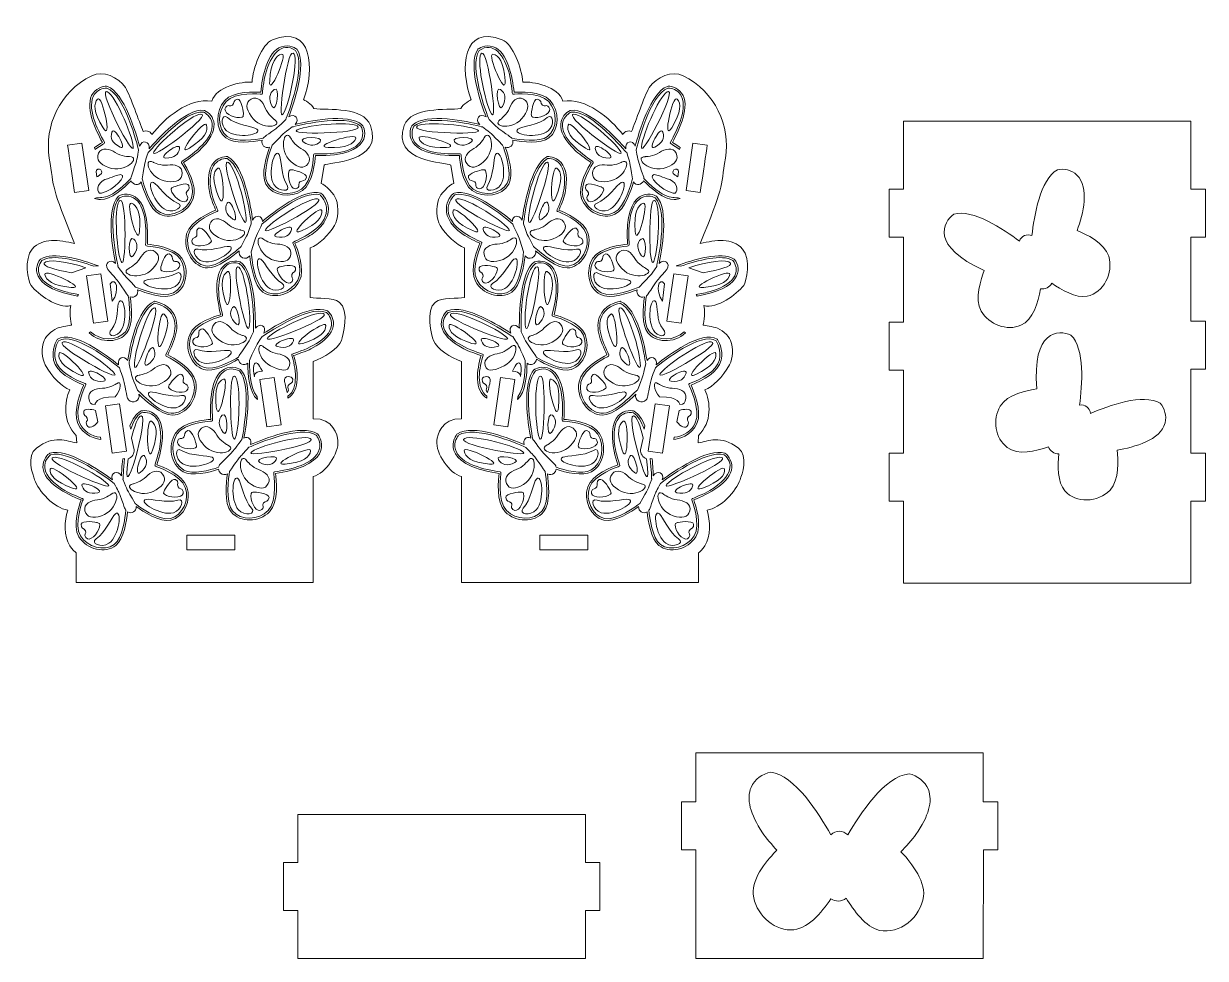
# Model space of a CAD drawing. Header units: inches. Extents: x 73 to 772, y 220 to 773.
import ezdxf

# ---------------------------------------------------------------- set-up
doc = ezdxf.new("R2010")
doc.units = ezdxf.units.IN
doc.header["$MEASUREMENT"] = 0
doc.layers.add('_U+0421_U+043B_U+043E_U+0439 1', color=7, linetype='Continuous')

# ---------------------------------------------------------------- blocks, each defined once
blk = doc.blocks.new('block 3')
at = {"layer": '_U+0421_U+043B_U+043E_U+0439 1', "color": 1, "lineweight": 9, "true_color": 0xff0000}
for points in [[(114.51, 596.04), (122.92, 597.28), (118.82, 625.32), (110.42, 624.07), (114.51, 596.04)], [(225.46, 535.95), (221.37, 563.99), (212.95, 562.75), (217.04, 534.72), (225.46, 535.95)], [(134.02, 520.37), (129.93, 548.4), (121.52, 547.16), (125.61, 519.13), (134.02, 520.37)], [(198.06, 470.54), (169.73, 470.54), (169.73, 462.03), (198.06, 462.03), (198.06, 470.54)]]:
    blk.add_lwpolyline(points, dxfattribs=at)
for points, knots in [([(250.89, 689.58), (250.89, 689.58), (249.12, 678.78), (249.12, 678.78), (251.84, 678), (257.12, 672.3), (258.09, 669.32), (259.68, 664.46), (259.34, 657.96), (257.09, 653.94), (253.91, 648.26), (247.53, 642.52), (242.71, 640.62), (242.71, 640.62), (242.71, 611.27), (242.71, 611.27), (246.55, 610.7), (256.39, 611.25), (259.93, 608.56), (266.12, 603.84), (262.25, 588.57), (261.18, 585.85), (259.22, 580.89), (250.59, 575.49), (244.52, 573.41), (244.52, 573.41), (244.52, 539.56), (244.52, 539.56), (256.25, 540.04), (258.9, 529.7), (259.14, 526.56), (259.74, 518.83), (251.74, 507.31), (244.52, 505.32), (244.52, 505.32), (244.52, 442.57), (244.52, 442.57), (244.52, 442.57), (104.17, 442.57), (104.17, 442.57), (104.17, 442.57), (104.17, 460.16), (104.17, 460.16), (104.17, 460.15), (101.44, 462.55), (100.43, 464.28), (97, 470.12), (97.14, 478.96), (99.22, 485.51), (91.29, 486.36), (81.92, 496.78), (79.6, 503.45), (78.64, 506.21), (74.46, 517.54), (80.69, 522.21), (91.34, 530.21), (98.29, 526.21), (104.54, 525.18), (104.54, 525.18), (104.17, 529.66), (104.17, 529.66), (96.3, 537.5), (97.02, 549.53), (100.49, 556.73), (95.95, 558.24), (89.8, 564.11), (85.92, 571.49), (83.77, 575.57), (83.55, 581.08), (85.26, 585.89), (86.31, 588.84), (91.32, 592.78), (94.07, 593.48), (97.67, 594.41), (101.52, 594.96), (101.52, 594.96), (101.52, 594.96), (100.02, 600.92), (101.02, 606.46), (93.24, 604.62), (81.83, 612.92), (77.52, 618.46), (75.74, 620.75), (73.13, 634.04), (78.27, 639.96), (84.34, 646.96), (94.02, 645.21), (103.26, 643.29), (89.54, 676.96), (91.15, 675.46), (88.33, 693.79), (85.39, 712.81), (94.2, 732.91), (113.4, 742.55), (120.03, 745.88), (129.1, 741.61), (133.44, 735.57), (136.6, 729.99), (141.27, 715.54), (143.94, 709.54), (147.75, 710.83), (149.04, 707.66), (149.04, 707.66), (156.29, 717.15), (171.03, 729.93), (184.55, 727.46), (186.85, 736.29), (202.4, 739.14), (208.27, 738.79), (208.81, 746.95), (214.01, 761.18), (220.44, 763.79), (243.94, 773.36), (245.63, 746.46), (238.77, 728.33), (238.77, 728.33), (243.87, 725.91), (244.85, 723.08), (253.79, 722.05), (274.14, 724.4), (278.39, 713.08), (286.64, 691.12), (253.11, 691.44), (250.89, 689.58)], [0, 0, 0, 0, 1, 1, 1, 2, 2, 2, 3, 3, 3, 4, 4, 4, 5, 5, 5, 6, 6, 6, 7, 7, 7, 8, 8, 8, 9, 9, 9, 10, 10, 10, 11, 11, 11, 12, 12, 12, 13, 13, 13, 14, 14, 14, 15, 15, 15, 16, 16, 16, 17, 17, 17, 18, 18, 18, 19, 19, 19, 20, 20, 20, 21, 21, 21, 22, 22, 22, 23, 23, 23, 24, 24, 24, 25, 25, 25, 26, 26, 26, 27, 27, 27, 28, 28, 28, 29, 29, 29, 30, 30, 30, 31, 31, 31, 32, 32, 32, 33, 33, 33, 34, 34, 34, 35, 35, 35, 36, 36, 36, 37, 37, 37, 38, 38, 38, 39, 39, 39, 40, 40, 40, 41, 41, 41, 41]), ([(111.63, 674.57), (111.63, 674.57), (107.53, 702.6), (107.53, 702.6), (107.53, 702.6), (99.13, 701.36), (99.13, 701.36), (99.76, 697.01), (101.58, 684.57), (103.22, 673.33), (103.22, 673.33), (111.63, 674.57), (111.63, 674.57)], [0, 0, 0, 0, 1, 1, 1, 2, 2, 2, 3, 3, 3, 4, 4, 4, 4])]:
    blk.add_open_spline(points, degree=3, knots=knots, dxfattribs=at)
at = {"layer": '_U+0421_U+043B_U+043E_U+0439 1', "color": 7, "lineweight": 9, "true_color": 0xffffff}
for points, knots in [([(193.52, 706.57), (198.34, 702.82), (210.56, 704.73), (214.81, 705.54), (215.28, 706.16), (215.21, 706), (222.32, 711.16), (224.01, 712.39), (224.65, 713.08), (228.22, 716.53), (229.49, 719.72), (240.39, 747.95), (234.09, 757.39), (225.64, 763.36), (219.16, 754.5), (216.16, 743.38), (215.27, 740.19), (214.4, 732.16), (214.39, 732.08), (214.36, 731.78), (214.09, 731.56), (213.8, 731.59), (213.64, 731.61), (198.21, 733.12), (192.92, 727.2), (187.65, 721.31), (187.58, 711.18), (193.52, 706.57)], [0, 0, 0, 0, 1, 1, 1, 2, 2, 2, 3, 3, 3, 4, 4, 4, 5, 5, 5, 6, 6, 6, 7, 7, 7, 8, 8, 8, 9, 9, 9, 9]), ([(192.13, 727.9), (197.28, 733.66), (210.52, 732.94), (213.4, 732.71), (214.43, 741.83), (217.04, 756.58), (225.75, 759.68), (230.57, 761.4), (234.64, 758.33), (234.81, 758.2), (234.85, 758.17), (234.89, 758.13), (234.92, 758.08), (240.96, 749.24), (232.81, 725.63), (229.97, 718.12), (233.65, 720.66), (236.79, 716.96), (233.73, 713.67), (240.35, 715.3), (265.43, 720.87), (273.53, 713.36), (275.28, 711.75), (281.06, 694.46), (245.75, 695.25), (245.58, 692.34), (244.49, 678.98), (238.15, 674.6), (231.17, 669.79), (220.54, 671.21), (216.51, 678.35), (213.31, 684.03), (217.05, 695.86), (218.64, 700.27), (216.03, 699.28), (213.47, 701.64), (214.21, 704.34), (208.37, 703.27), (197.58, 702.05), (192.86, 705.71), (186.41, 710.72), (186.48, 721.57), (192.13, 727.9)], [0, 0, 0, 0, 1, 1, 1, 2, 2, 2, 3, 3, 3, 4, 4, 4, 5, 5, 5, 6, 6, 6, 7, 7, 7, 8, 8, 8, 9, 9, 9, 10, 10, 10, 11, 11, 11, 12, 12, 12, 13, 13, 13, 14, 14, 14, 14]), ([(225.88, 755.27), (222.43, 754.55), (219.49, 750.62), (218.72, 739.57), (217.95, 728.53), (229.84, 756.1), (225.88, 755.27)], [0, 0, 0, 0, 1, 1, 1, 2, 2, 2, 2]), ([(226.74, 719.94), (230.65, 726.32), (236.21, 754.34), (232.57, 755.97), (228.93, 757.61), (222.83, 713.57), (226.74, 719.94)], [0, 0, 0, 0, 1, 1, 1, 2, 2, 2, 2]), ([(115.15, 700.02), (115.15, 700.02), (118.93, 702.62), (119.74, 703.1), (115.32, 711.15), (108.93, 724.7), (114.25, 732.26), (116.77, 735.84), (121.66, 736.61), (122.66, 736.24), (132.7, 732.52), (139.68, 708.53), (141.69, 700.77), (143.24, 704.96), (147.93, 703.75), (147.34, 699.3), (151.8, 704.45), (169.07, 723.48), (180.01, 722.03), (180.07, 722.02), (180.12, 722.01), (180.17, 721.99), (185.52, 719.42), (190.98, 711.06), (176.57, 697.73), (174.47, 695.75), (169.33, 692.25), (167.78, 691.2), (169.33, 688.73), (176.16, 677.19), (173.5, 669.96), (170.59, 662.01), (161.09, 657.01), (153.67, 660.52), (147.78, 663.31), (144, 675.13), (142.75, 679.64), (141.19, 677.33), (137.74, 677.78), (136.79, 680.41), (132.63, 676.17), (124.53, 668.94), (118.56, 669.21), (117.38, 669.26), (116.22, 669.49), (115.11, 669.89), (118.26, 671.59), (122.16, 666.77), (136.59, 681.74), (136.59, 681.98), (136.63, 682.22), (136.69, 682.46), (140.54, 693.83), (139.77, 691.01), (141.19, 698.45), (140.38, 701.79), (132.98, 731.14), (122.39, 735.2), (119.74, 735.2), (116.77, 734), (115.1, 731.62), (110, 724.36), (116.8, 710.64), (120.92, 703.16), (121.07, 702.9), (120.97, 702.57), (120.71, 702.42), (120.66, 702.39), (115.44, 698.88), (115.44, 698.88), (115.44, 698.88), (115.15, 700.02), (115.15, 700.02)], [0, 0, 0, 0, 1, 1, 1, 2, 2, 2, 3, 3, 3, 4, 4, 4, 5, 5, 5, 6, 6, 6, 7, 7, 7, 8, 8, 8, 9, 9, 9, 10, 10, 10, 11, 11, 11, 12, 12, 12, 13, 13, 13, 14, 14, 14, 15, 15, 15, 16, 16, 16, 17, 17, 17, 18, 18, 18, 19, 19, 19, 20, 20, 20, 21, 21, 21, 22, 22, 22, 23, 23, 23, 24, 24, 24, 24]), ([(221.39, 734.34), (218.58, 732.22), (217.84, 728.97), (220.26, 724.33), (222.68, 719.7), (225.2, 737.22), (221.39, 734.34)], [0, 0, 0, 0, 1, 1, 1, 2, 2, 2, 2]), ([(116.91, 728.73), (114.51, 726.15), (114.38, 721.24), (120.12, 711.78), (125.87, 702.32), (119.66, 731.7), (116.91, 728.73)], [0, 0, 0, 0, 1, 1, 1, 2, 2, 2, 2]), ([(138.01, 700.38), (137.52, 707.85), (125.88, 733.94), (121.97, 733.17), (118.05, 732.4), (138.5, 692.92), (138.01, 700.38)], [0, 0, 0, 0, 1, 1, 1, 2, 2, 2, 2]), ([(200.88, 717.82), (203.63, 718), (202.96, 718.6), (203.19, 719.9), (203.19, 719.9), (202.34, 729.02), (199.62, 728.67), (197.14, 728.35), (197.87, 726.29), (196.63, 725.17), (195.24, 723.92), (194.36, 725.86), (192.78, 723.9), (190.41, 720.95), (196.96, 717.57), (200.88, 717.82)], [0, 0, 0, 0, 1, 1, 1, 2, 2, 2, 3, 3, 3, 4, 4, 4, 5, 5, 5, 5]), ([(207.72, 718.52), (213.74, 709.48), (227.38, 712.47), (221.59, 716.54), (221.59, 716.54), (217.48, 719.65), (216.15, 723.36), (214.81, 727.07), (211.47, 730.88), (207.85, 728.72), (204.23, 726.56), (204.65, 723.13), (207.72, 718.52)], [0, 0, 0, 0, 1, 1, 1, 2, 2, 2, 3, 3, 3, 4, 4, 4, 4]), ([(143.36, 681.47), (143.8, 679.71), (147.76, 664.51), (154.11, 661.5), (160.93, 658.27), (169.8, 662.93), (172.52, 670.33), (175.25, 677.78), (166.71, 690.92), (166.62, 691.06), (166.46, 691.3), (166.52, 691.65), (166.77, 691.81), (173.98, 696.61), (185.95, 705.62), (184.67, 714.38), (184.05, 718.59), (180.35, 720.68), (179.79, 720.97), (167.42, 722.48), (147.76, 697.32), (146.76, 697.18), (144.5, 689.76), (145.13, 692.57), (143.36, 681.47)], [0, 0, 0, 0, 1, 1, 1, 2, 2, 2, 3, 3, 3, 4, 4, 4, 5, 5, 5, 6, 6, 6, 7, 7, 7, 8, 8, 8, 8]), ([(178.75, 719.64), (175.57, 722.1), (153.88, 703.95), (150.23, 697.47), (146.58, 690.99), (181.93, 717.18), (178.75, 719.64)], [0, 0, 0, 0, 1, 1, 1, 2, 2, 2, 2]), ([(211.09, 710.92), (209.09, 712.43), (198.53, 713.6), (193.8, 717.72), (190.25, 720.81), (189.15, 713.28), (193.25, 709.88), (199.18, 704.95), (215.21, 707.81), (211.09, 710.92)], [0, 0, 0, 0, 1, 1, 1, 2, 2, 2, 3, 3, 3, 3]), ([(220.19, 701.41), (219.53, 699.72), (213.99, 685.02), (217.44, 678.9), (221.14, 672.32), (231.08, 671), (237.57, 675.48), (244.09, 679.98), (244.71, 695.65), (244.71, 695.81), (244.72, 696.11), (244.98, 696.34), (245.27, 696.34), (253.93, 696.09), (268.91, 696.54), (272.92, 704.43), (274.85, 708.22), (273.03, 712.07), (272.74, 712.62), (263.9, 720.64), (232.73, 712.32), (232.42, 712.23), (232.28, 712.2), (232.15, 712.22), (232.04, 712.27), (225.91, 707.52), (228.04, 709.45), (220.19, 701.41)], [0, 0, 0, 0, 1, 1, 1, 2, 2, 2, 3, 3, 3, 4, 4, 4, 5, 5, 5, 6, 6, 6, 7, 7, 7, 8, 8, 8, 9, 9, 9, 9]), ([(125.32, 709.05), (124.26, 705.7), (125.52, 702.61), (130.18, 700.23), (134.83, 697.84), (126.77, 713.6), (125.32, 709.05)], [0, 0, 0, 0, 1, 1, 1, 2, 2, 2, 2]), ([(171.19, 699.61), (180.42, 705.5), (182.42, 709.96), (181.38, 713.37), (180.19, 717.27), (161.95, 693.72), (171.19, 699.61)], [0, 0, 0, 0, 1, 1, 1, 2, 2, 2, 2]), ([(271.12, 712.14), (269.94, 715.99), (241.76, 713.68), (235.04, 710.51), (228.32, 707.33), (272.3, 708.29), (271.12, 712.14)], [0, 0, 0, 0, 1, 1, 1, 2, 2, 2, 2]), ([(231.41, 691.58), (235.58, 687.95), (238.9, 687.14), (241.45, 690.51), (243.99, 693.89), (240.65, 697.7), (237.16, 699.47), (233.67, 701.24), (231.1, 705.74), (231.1, 705.74), (227.78, 712.02), (223.24, 698.68), (231.41, 691.58)], [0, 0, 0, 0, 1, 1, 1, 2, 2, 2, 3, 3, 3, 4, 4, 4, 4]), ([(238.59, 703.48), (242.86, 700.51), (246.15, 700.88), (248.56, 703.45), (251.84, 706.93), (234.32, 706.46), (238.59, 703.48)], [0, 0, 0, 0, 1, 1, 1, 2, 2, 2, 2]), ([(253.38, 700.15), (264.33, 699.63), (268.53, 702.12), (269.65, 705.5), (270.93, 709.38), (242.44, 700.67), (253.38, 700.15)], [0, 0, 0, 0, 1, 1, 1, 2, 2, 2, 2]), ([(123.3, 688.24), (133.43, 684.33), (142.84, 694.65), (135.77, 694.64), (135.77, 694.64), (130.61, 694.8), (127.38, 697.06), (124.15, 699.32), (119.22, 700.5), (117.52, 696.64), (115.81, 692.79), (118.13, 690.23), (123.3, 688.24)], [0, 0, 0, 0, 1, 1, 1, 2, 2, 2, 3, 3, 3, 4, 4, 4, 4]), ([(157.19, 693.79), (162.4, 693.83), (164.86, 696.02), (165.35, 699.51), (166.01, 704.25), (151.99, 693.75), (157.19, 693.79)], [0, 0, 0, 0, 1, 1, 1, 2, 2, 2, 2]), ([(229, 677.69), (225.5, 682.93), (225.59, 693.67), (224.34, 695.85), (221.76, 700.35), (217.08, 684.59), (221.22, 678.06), (224.09, 673.55), (231.61, 673.78), (229, 677.69)], [0, 0, 0, 0, 1, 1, 1, 2, 2, 2, 3, 3, 3, 3]), ([(158.2, 679.92), (163.7, 679.37), (166.88, 680.62), (167.01, 684.85), (167.14, 689.08), (162.21, 690.25), (158.34, 689.68), (154.47, 689.12), (149.77, 691.3), (149.77, 691.3), (143.43, 694.51), (147.43, 681), (158.2, 679.92)], [0, 0, 0, 0, 1, 1, 1, 2, 2, 2, 3, 3, 3, 4, 4, 4, 4]), ([(185.61, 691.14), (188.94, 694.98), (193.6, 694.67), (193.79, 694.65), (193.87, 694.65), (193.94, 694.62), (194.01, 694.59), (203.58, 689.24), (207.58, 664.99), (208.65, 657.09), (210.48, 660.59), (214.37, 659.81), (214.41, 656.29), (220.9, 661.85), (238.77, 676.03), (248.93, 673.03), (249.93, 672.73), (261.33, 661.35), (243.59, 648.59), (241.14, 646.9), (235.39, 644.16), (233.67, 643.36), (234.85, 640.64), (240.04, 627.83), (236.26, 620.92), (232.09, 613.32), (221.71, 609.8), (214.75, 614.52), (209.51, 618.08), (207.54, 630.34), (206.9, 636.02), (205.98, 634.67), (204.24, 634.12), (202.7, 634.78), (202.7, 634.78), (202.7, 634.78), (202.7, 634.78), (201.09, 635.48), (200.27, 637.28), (200.7, 638.97), (196.57, 635.42), (187.99, 628.77), (181.91, 628.77), (174.2, 628.77), (166.95, 639.08), (169.6, 648.95), (171.65, 656.56), (184.04, 661.92), (186.81, 663.03), (186.07, 664.73), (183.81, 670.14), (183.23, 673.07), (181.63, 681.4), (182.43, 687.48), (185.61, 691.14)], [0, 0, 0, 0, 1, 1, 1, 2, 2, 2, 3, 3, 3, 4, 4, 4, 5, 5, 5, 6, 6, 6, 7, 7, 7, 8, 8, 8, 9, 9, 9, 10, 10, 10, 11, 11, 11, 12, 12, 12, 13, 13, 13, 14, 14, 14, 15, 15, 15, 16, 16, 16, 17, 17, 17, 18, 18, 18, 18]), ([(184.26, 673.28), (184.92, 669.97), (187.97, 663.02), (188, 662.95), (188.12, 662.66), (187.98, 662.32), (187.7, 662.22), (187.55, 662.16), (172.73, 656.53), (170.62, 648.66), (168.51, 640.85), (173.13, 631.5), (180.7, 629.96), (187.33, 628.62), (199.34, 639.13), (201.89, 641.45), (206.3, 649.98), (205.28, 647.61), (207.85, 654.96), (207.38, 658.92), (203.59, 687.81), (193.61, 693.58), (187.44, 693.75), (181.33, 688.56), (184.26, 673.28)], [0, 0, 0, 0, 1, 1, 1, 2, 2, 2, 3, 3, 3, 4, 4, 4, 5, 5, 5, 6, 6, 6, 7, 7, 7, 8, 8, 8, 8]), ([(116.5, 682.72), (117.11, 683.01), (117.66, 683.35), (118.12, 683.72), (120.26, 685.45), (119.37, 685.55), (118.81, 686.75), (117.79, 687.94), (115.95, 687.07), (116.14, 685.59), (116.14, 685.59), (116.5, 682.72), (116.5, 682.72)], [0, 0, 0, 0, 1, 1, 1, 2, 2, 2, 3, 3, 3, 4, 4, 4, 4]), ([(188.01, 687.78), (185.26, 685.59), (184.42, 680.76), (188.73, 670.53), (193.05, 660.29), (191.16, 690.29), (188.01, 687.78)], [0, 0, 0, 0, 1, 1, 1, 2, 2, 2, 2]), ([(204.77, 656.53), (205.37, 663.99), (197.64, 691.56), (193.66, 691.4), (189.68, 691.23), (204.17, 649.08), (204.77, 656.53)], [0, 0, 0, 0, 1, 1, 1, 2, 2, 2, 2]), ([(229.93, 684.79), (229.22, 680.89), (231.77, 673.92), (234.94, 675.95), (237.06, 677.31), (235.26, 678.42), (236.65, 679.66), (237.89, 680.78), (239.84, 679.8), (240.44, 682.25), (241.1, 684.94), (232.24, 686.87), (232.24, 686.87), (230.93, 686.79), (230.42, 687.53), (229.93, 684.79)], [0, 0, 0, 0, 1, 1, 1, 2, 2, 2, 3, 3, 3, 4, 4, 4, 5, 5, 5, 5]), ([(119.18, 673.05), (126.53, 674.69), (135.02, 683.83), (130.44, 683.98), (129, 684.03), (125.3, 682.34), (121.24, 681.02), (116.19, 679.39), (115.88, 672.32), (119.18, 673.05)], [0, 0, 0, 0, 1, 1, 1, 2, 2, 2, 3, 3, 3, 3]), ([(164.25, 667.19), (158.37, 669.45), (152.24, 678.27), (149.96, 679.33), (145.26, 681.51), (150.53, 665.94), (157.68, 663.01), (162.63, 660.98), (168.64, 665.51), (164.25, 667.19)], [0, 0, 0, 0, 1, 1, 1, 2, 2, 2, 3, 3, 3, 3]), ([(160.9, 673.53), (162.58, 669.93), (168.69, 665.71), (170.11, 669.2), (171.05, 671.53), (168.94, 671.4), (169.36, 673.21), (169.73, 674.84), (171.88, 675.17), (170.96, 677.52), (169.94, 680.1), (161.59, 676.56), (161.59, 676.56), (160.57, 675.73), (159.73, 676.04), (160.9, 673.53)], [0, 0, 0, 0, 1, 1, 1, 2, 2, 2, 3, 3, 3, 4, 4, 4, 5, 5, 5, 5]), ([(112.71, 591.06), (118.42, 585.61), (128.55, 585.2), (133.35, 590.99), (137.25, 595.68), (135.75, 607.95), (135.08, 612.23), (134.47, 612.72), (134.63, 612.65), (129.7, 619.92), (128.07, 622.33), (127.03, 623.06), (122.99, 627.8), (120.58, 631.56), (124.38, 634.57), (127.57, 631.41), (126.15, 638.07), (121.42, 663.33), (129.18, 671.18), (130.86, 672.87), (148.33, 678.08), (146.37, 642.81), (149.28, 642.55), (162.6, 641.03), (166.76, 634.54), (171.34, 627.42), (169.58, 616.83), (162.3, 613.04), (156.52, 610.03), (144.82, 614.15), (140.47, 615.88), (141.37, 613.24), (138.93, 610.76), (136.26, 611.6), (137.13, 605.72), (137.99, 594.89), (134.18, 590.3), (131.9, 587.56), (128.42, 585.94), (124.36, 585.76), (119.8, 585.56), (115.17, 587.25), (111.98, 590.3), (111.98, 590.3), (112.71, 591.06), (112.71, 591.06)], [0, 0, 0, 0, 1, 1, 1, 2, 2, 2, 3, 3, 3, 4, 4, 4, 5, 5, 5, 6, 6, 6, 7, 7, 7, 8, 8, 8, 9, 9, 9, 10, 10, 10, 11, 11, 11, 12, 12, 12, 13, 13, 13, 14, 14, 14, 15, 15, 15, 15]), ([(139.38, 617.47), (141.05, 616.76), (155.56, 610.74), (161.79, 613.98), (168.48, 617.47), (170.12, 627.35), (165.86, 633.99), (161.58, 640.66), (145.94, 641.79), (145.78, 641.8), (145.48, 641.82), (145.25, 642.08), (145.27, 642.37), (145.8, 651.02), (145.85, 666), (138.09, 670.27), (134.36, 672.32), (130.46, 670.63), (129.89, 670.36), (121.59, 661.79), (128.89, 630.36), (128.96, 630.05), (129, 629.91), (128.97, 629.78), (128.91, 629.67), (133.46, 623.38), (131.6, 625.58), (139.38, 617.47)], [0, 0, 0, 0, 1, 1, 1, 2, 2, 2, 3, 3, 3, 4, 4, 4, 5, 5, 5, 6, 6, 6, 7, 7, 7, 8, 8, 8, 9, 9, 9, 9]), ([(207.74, 638.23), (208.07, 634.58), (209.75, 619.21), (215.33, 615.42), (221.76, 611.07), (231.46, 614.37), (235.34, 621.45), (239.24, 628.57), (232.57, 643.25), (232.5, 643.4), (232.37, 643.67), (232.49, 643.99), (232.76, 644.12), (238.31, 646.7), (251.94, 652.75), (252.4, 662.93), (252.62, 667.96), (249.11, 671.48), (248.53, 672.02), (238.43, 674.85), (219.53, 659.31), (214.16, 654.65), (213.76, 653.39), (210.96, 648.39), (209.93, 645.15), (209.93, 645.15), (207.74, 638.23), (207.74, 638.23)], [0, 0, 0, 0, 1, 1, 1, 2, 2, 2, 3, 3, 3, 4, 4, 4, 5, 5, 5, 6, 6, 6, 7, 7, 7, 8, 8, 8, 9, 9, 9, 9]), ([(247.85, 669.36), (245.06, 672.28), (220.98, 657.64), (216.43, 651.79), (211.88, 645.94), (250.64, 666.44), (247.85, 669.36)], [0, 0, 0, 0, 1, 1, 1, 2, 2, 2, 2]), ([(130.33, 668.73), (126.44, 667.68), (127.82, 639.43), (130.77, 632.61), (133.73, 625.79), (134.21, 669.78), (130.33, 668.73)], [0, 0, 0, 0, 1, 1, 1, 2, 2, 2, 2]), ([(141.73, 650.61), (142.61, 661.53), (140.26, 665.81), (136.91, 667.04), (133.08, 668.44), (140.84, 639.69), (141.73, 650.61)], [0, 0, 0, 0, 1, 1, 1, 2, 2, 2, 2]), ([(197, 657.57), (201.26, 654.5), (195.57, 671.32), (193.48, 667.03), (191.94, 663.88), (192.74, 660.64), (197, 657.57)], [0, 0, 0, 0, 1, 1, 1, 2, 2, 2, 2]), ([(237.46, 650.71), (247.45, 655.13), (250.07, 659.24), (249.54, 662.76), (248.93, 666.8), (227.48, 646.29), (237.46, 650.71)], [0, 0, 0, 0, 1, 1, 1, 2, 2, 2, 2]), ([(201.72, 651.19), (201.72, 651.19), (196.64, 652.14), (193.77, 654.86), (190.91, 657.59), (186.21, 659.5), (183.96, 655.95), (181.71, 652.4), (183.63, 649.52), (188.46, 646.76), (197.91, 641.36), (208.71, 650.13), (201.72, 651.19)], [0, 0, 0, 0, 1, 1, 1, 2, 2, 2, 3, 3, 3, 4, 4, 4, 4]), ([(182.68, 643.09), (185.04, 644.47), (184.18, 644.71), (183.8, 645.98), (183.8, 645.98), (178.91, 653.77), (176.64, 652.24), (174.58, 650.84), (176.16, 649.32), (175.56, 647.76), (174.89, 646.03), (173.23, 647.37), (172.71, 644.91), (171.93, 641.21), (179.3, 641.11), (182.68, 643.09)], [0, 0, 0, 0, 1, 1, 1, 2, 2, 2, 3, 3, 3, 4, 4, 4, 5, 5, 5, 5]), ([(222.78, 647.09), (227.93, 646.33), (230.69, 648.13), (231.67, 651.5), (233.01, 656.09), (217.62, 647.84), (222.78, 647.09)], [0, 0, 0, 0, 1, 1, 1, 2, 2, 2, 2]), ([(137.91, 635.93), (141.02, 640.1), (140.76, 643.4), (138.28, 645.89), (134.9, 649.28), (134.8, 631.76), (137.91, 635.93)], [0, 0, 0, 0, 1, 1, 1, 2, 2, 2, 2]), ([(221.76, 633.22), (227.12, 631.84), (230.45, 632.59), (231.19, 636.75), (231.93, 640.91), (227.22, 642.83), (223.31, 642.85), (219.4, 642.88), (215.07, 645.76), (215.07, 645.76), (209.27, 649.9), (211.26, 635.93), (221.76, 633.22)], [0, 0, 0, 0, 1, 1, 1, 2, 2, 2, 3, 3, 3, 4, 4, 4, 4]), ([(105.09, 612.14), (79.85, 616.25), (77.94, 627.75), (83.1, 633.94), (83.14, 633.99), (83.18, 634.02), (83.22, 634.05), (90.57, 638.73), (107.4, 633.69), (117.4, 629.99), (117.4, 629.99), (114.66, 629.83), (114.66, 629.83), (104.76, 633.29), (90.29, 637.18), (83.89, 633.2), (80.15, 628.27), (80.26, 620.02), (97.3, 614.82), (99.25, 614.21), (103.04, 613.54), (105.68, 613.12), (105.68, 613.12), (105.09, 612.14), (105.09, 612.14)], [0, 0, 0, 0, 1, 1, 1, 2, 2, 2, 3, 3, 3, 4, 4, 4, 5, 5, 5, 6, 6, 6, 7, 7, 7, 8, 8, 8, 8]), ([(149.57, 628.36), (153.33, 632.41), (154.26, 635.7), (150.97, 638.36), (147.67, 641.01), (143.76, 637.79), (141.88, 634.37), (139.99, 630.94), (135.41, 628.51), (135.41, 628.51), (129.02, 625.4), (142.21, 620.43), (149.57, 628.36)], [0, 0, 0, 0, 1, 1, 1, 2, 2, 2, 3, 3, 3, 4, 4, 4, 4]), ([(156.3, 626.66), (160.18, 625.82), (167.24, 628.14), (165.31, 631.38), (164.02, 633.54), (162.86, 631.78), (161.66, 633.21), (160.58, 634.48), (161.62, 636.4), (159.19, 637.08), (156.52, 637.83), (154.31, 629.04), (154.31, 629.04), (154.35, 627.73), (153.59, 627.24), (156.3, 626.66)], [0, 0, 0, 0, 1, 1, 1, 2, 2, 2, 3, 3, 3, 4, 4, 4, 5, 5, 5, 5]), ([(194.9, 641.46), (192.44, 641.92), (182.5, 638.25), (176.41, 639.83), (171.86, 641.01), (174.28, 633.78), (179.47, 632.56), (186.99, 630.8), (199.98, 640.51), (194.9, 641.46)], [0, 0, 0, 0, 1, 1, 1, 2, 2, 2, 3, 3, 3, 3]), ([(218.8, 616.57), (223.39, 613.81), (230, 617.37), (225.89, 619.71), (220.41, 622.84), (215.63, 632.5), (213.53, 633.89), (209.2, 636.77), (212.15, 620.57), (218.8, 616.57)], [0, 0, 0, 0, 1, 1, 1, 2, 2, 2, 3, 3, 3, 3]), ([(109.95, 628.92), (99.42, 632.37), (86.59, 634.37), (85.25, 631.64), (84.36, 629.81), (91.31, 627.72), (101.43, 625.9), (101.43, 625.9), (109.95, 628.92), (109.95, 628.92)], [0, 0, 0, 0, 1, 1, 1, 2, 2, 2, 3, 3, 3, 3]), ([(229.46, 552.89), (236.19, 557.45), (233.96, 570.31), (231.75, 577.1), (231.66, 577.39), (231.81, 577.7), (232.09, 577.79), (240.32, 580.52), (254.24, 586.04), (255.32, 594.83), (255.84, 599.05), (252.82, 602.05), (252.36, 602.47), (240.83, 607.19), (215.22, 588.13), (214.22, 588.26), (210.07, 581.7), (211.42, 584.25), (206.78, 574.01), (206.74, 572.27), (206.56, 557.75), (211.25, 552.52), (211.25, 552.52), (211.45, 550.87), (211.45, 550.87), (206.57, 554.82), (205.73, 566.1), (205.71, 572.41), (203.6, 570.59), (200.39, 571.93), (200.17, 574.72), (195.04, 571.73), (185.31, 566.9), (179.63, 568.73), (171.86, 571.24), (168.22, 581.47), (171.38, 589.35), (174.25, 596.51), (186.95, 600.35), (189.73, 601.11), (187.59, 610.04), (185.01, 624.8), (192.14, 630.69), (196.08, 633.94), (200.96, 632.44), (201.16, 632.38), (201.21, 632.36), (201.26, 632.34), (201.3, 632.3), (210, 626.06), (210.39, 601.08), (210.28, 593.06), (212.88, 596.7), (217.09, 594.29), (215.34, 590.15), (221, 593.94), (242.68, 607.73), (252.86, 603.44), (252.91, 603.42), (252.95, 603.39), (252.99, 603.35), (257.48, 599.47), (260.53, 589.95), (243.12, 580.91), (240.56, 579.56), (234.68, 577.54), (232.91, 576.94), (235.49, 568.36), (237.12, 556.37), (229.46, 551.63), (229.46, 551.63), (229.46, 552.89), (229.46, 552.89)], [0, 0, 0, 0, 1, 1, 1, 2, 2, 2, 3, 3, 3, 4, 4, 4, 5, 5, 5, 6, 6, 6, 7, 7, 7, 8, 8, 8, 9, 9, 9, 10, 10, 10, 11, 11, 11, 12, 12, 12, 13, 13, 13, 14, 14, 14, 15, 15, 15, 16, 16, 16, 17, 17, 17, 18, 18, 18, 19, 19, 19, 20, 20, 20, 21, 21, 21, 22, 22, 22, 23, 23, 23, 24, 24, 24, 24]), ([(179.96, 569.76), (185.76, 567.88), (196.6, 573.84), (200.32, 576.05), (200.55, 576.8), (200.54, 576.62), (205.46, 583.91), (206.63, 585.63), (206.99, 586.5), (209.17, 590.96), (209.28, 594.39), (209.9, 624.65), (200.76, 631.37), (190.78, 634.1), (187.71, 623.56), (188.68, 612.09), (188.93, 608.79), (190.85, 600.94), (190.87, 600.86), (190.95, 600.57), (190.77, 600.27), (190.48, 600.2), (190.33, 600.16), (175.31, 596.32), (172.35, 588.95), (169.41, 581.62), (172.8, 572.07), (179.96, 569.76)], [0, 0, 0, 0, 1, 1, 1, 2, 2, 2, 3, 3, 3, 4, 4, 4, 5, 5, 5, 6, 6, 6, 7, 7, 7, 8, 8, 8, 9, 9, 9, 9]), ([(206.62, 593.66), (208.12, 600.99), (203.8, 629.23), (199.82, 629.52), (195.84, 629.82), (205.12, 586.34), (206.62, 593.66)], [0, 0, 0, 0, 1, 1, 1, 2, 2, 2, 2]), ([(224.63, 629.38), (223.5, 628.72), (222.71, 629.15), (223.51, 626.48), (224.65, 622.67), (230.07, 617.57), (231.98, 620.81), (233.25, 622.97), (231.15, 623.15), (231.82, 624.89), (232.42, 626.44), (234.6, 626.44), (234.03, 628.9), (233.4, 631.61), (224.63, 629.38), (224.63, 629.38)], [0, 0, 0, 0, 1, 1, 1, 2, 2, 2, 3, 3, 3, 4, 4, 4, 5, 5, 5, 5]), ([(85.73, 624.93), (86.34, 621.45), (90.17, 618.39), (101.19, 617.25), (112.2, 616.12), (85.03, 628.91), (85.73, 624.93)], [0, 0, 0, 0, 1, 1, 1, 2, 2, 2, 2]), ([(125.61, 609.04), (130.19, 615.39), (127.83, 624.06), (124.3, 619.37), (124.3, 619.37), (125.61, 609.04), (125.61, 609.04)], [0, 0, 0, 0, 1, 1, 1, 2, 2, 2, 2]), ([(163.37, 625.49), (158.02, 622.17), (147.29, 622.61), (145.07, 621.44), (140.49, 619.01), (156.08, 613.81), (162.74, 617.74), (167.35, 620.45), (167.37, 627.98), (163.37, 625.49)], [0, 0, 0, 0, 1, 1, 1, 2, 2, 2, 3, 3, 3, 3]), ([(193.76, 626.58), (190.76, 624.72), (189.34, 620.03), (192.39, 609.38), (195.43, 598.74), (197.2, 628.71), (193.76, 626.58)], [0, 0, 0, 0, 1, 1, 1, 2, 2, 2, 2]), ([(118.85, 527.25), (116.15, 527.38), (108.51, 529.32), (105.2, 536.75), (101.92, 544.12), (107.4, 556.71), (108.7, 559.49), (101.55, 562.37), (92.67, 566.75), (90.87, 574.21), (89.35, 580.51), (92.86, 586.17), (93.01, 586.4), (93.05, 586.47), (93.11, 586.53), (93.18, 586.57), (102.29, 592.17), (122.31, 577.1), (129.22, 571.5), (128.55, 575.68), (132.59, 577.39), (134.73, 574), (135.95, 582), (140.23, 604.43), (150.33, 609), (150.42, 609.04), (150.52, 609.05), (150.61, 609.04), (150.91, 609), (157.81, 608), (161.51, 602.33), (166.51, 594.67), (162.19, 585.42), (158.43, 577.34), (161.09, 576.01), (173.5, 569.38), (174.96, 561.34), (176.77, 551.41), (169.22, 541.68), (161.27, 541.68), (154.5, 541.68), (144.96, 550.48), (141.35, 554.06), (142.38, 550.26), (137.6, 547.72), (135.15, 550.74), (134.38, 551.96), (134.37, 552.59), (132.62, 561), (132.16, 563.19), (131.79, 564.06), (129.79, 569.64), (124.64, 573.89), (102.93, 591.05), (93.83, 585.71), (93.37, 584.93), (90.59, 579.86), (91.89, 574.46), (93.6, 567.41), (102.83, 562.92), (109.61, 560.29), (109.9, 560.17), (110.03, 559.82), (109.89, 559.54), (109.82, 559.39), (102.75, 544.87), (106.16, 537.19), (108.38, 532.2), (113.25, 528.86), (118.64, 528.64), (118.64, 528.64), (118.85, 527.25), (118.85, 527.25)], [0, 0, 0, 0, 1, 1, 1, 2, 2, 2, 3, 3, 3, 4, 4, 4, 5, 5, 5, 6, 6, 6, 7, 7, 7, 8, 8, 8, 9, 9, 9, 10, 10, 10, 11, 11, 11, 12, 12, 12, 13, 13, 13, 14, 14, 14, 15, 15, 15, 16, 16, 16, 17, 17, 17, 18, 18, 18, 19, 19, 19, 20, 20, 20, 21, 21, 21, 22, 22, 22, 23, 23, 23, 24, 24, 24, 24]), ([(129.58, 608.69), (128, 606.74), (129.51, 597.1), (125.23, 592.5), (122.03, 589.06), (126.5, 586.84), (130.03, 590.82), (135.15, 596.59), (132.82, 612.7), (129.58, 608.69)], [0, 0, 0, 0, 1, 1, 1, 2, 2, 2, 3, 3, 3, 3]), ([(196.68, 605.38), (194.76, 602.42), (195.17, 599.11), (199.03, 595.58), (202.89, 592.05), (199.28, 609.38), (196.68, 605.38)], [0, 0, 0, 0, 1, 1, 1, 2, 2, 2, 2]), ([(140.44, 556.42), (141.44, 556.12), (153.81, 541.87), (161.97, 542.8), (169.89, 543.7), (175.43, 552.92), (173.93, 561.14), (172.42, 569.42), (157.66, 576.53), (157.51, 576.6), (157.24, 576.73), (157.13, 577.05), (157.25, 577.32), (160.99, 585.15), (165.39, 594.45), (160.64, 601.72), (157.49, 606.55), (151.61, 607.77), (150.62, 607.95), (140.28, 603.06), (136.21, 577.13), (135.5, 571.96), (137.68, 562.9), (136.77, 565.76), (140.44, 556.42)], [0, 0, 0, 0, 1, 1, 1, 2, 2, 2, 3, 3, 3, 4, 4, 4, 5, 5, 5, 6, 6, 6, 7, 7, 7, 8, 8, 8, 8]), ([(150.68, 605.26), (146.7, 605.53), (138.26, 578.18), (138.66, 570.71), (139.07, 563.24), (154.66, 604.98), (150.68, 605.26)], [0, 0, 0, 0, 1, 1, 1, 2, 2, 2, 2]), ([(155.05, 584.26), (159.63, 594.37), (158.92, 599.22), (156.23, 601.48), (153.15, 604.08), (150.48, 574.15), (155.05, 584.26)], [0, 0, 0, 0, 1, 1, 1, 2, 2, 2, 2]), ([(251, 601.46), (248.58, 604.68), (222.87, 592.9), (217.64, 587.62), (212.4, 582.34), (253.42, 598.25), (251, 601.46)], [0, 0, 0, 0, 1, 1, 1, 2, 2, 2, 2]), ([(189.23, 585.84), (197.96, 579.39), (209.77, 586.86), (202.94, 588.71), (202.94, 588.71), (198.01, 590.23), (195.49, 593.27), (192.98, 596.3), (188.54, 598.74), (185.87, 595.47), (183.21, 592.21), (184.76, 589.13), (189.23, 585.84)], [0, 0, 0, 0, 1, 1, 1, 2, 2, 2, 3, 3, 3, 4, 4, 4, 4]), ([(238.42, 584.15), (248.88, 587.39), (251.98, 591.16), (251.88, 594.72), (251.76, 598.8), (227.95, 580.91), (238.42, 584.15)], [0, 0, 0, 0, 1, 1, 1, 2, 2, 2, 2]), ([(126.88, 566.29), (122.48, 572.26), (98.8, 587.57), (95.93, 584.73), (93.07, 581.89), (131.27, 560.32), (126.88, 566.29)], [0, 0, 0, 0, 1, 1, 1, 2, 2, 2, 2]), ([(183.04, 582.85), (185.55, 583.95), (184.72, 584.29), (184.5, 585.59), (184.5, 585.59), (180.58, 593.88), (178.14, 592.62), (175.92, 591.48), (177.32, 589.78), (176.53, 588.31), (175.65, 586.66), (174.16, 588.19), (173.35, 585.8), (172.12, 582.22), (179.44, 581.28), (183.04, 582.85)], [0, 0, 0, 0, 1, 1, 1, 2, 2, 2, 3, 3, 3, 4, 4, 4, 5, 5, 5, 5]), ([(223.38, 582.23), (228.41, 580.89), (231.37, 582.36), (232.76, 585.6), (234.65, 589.99), (218.35, 583.57), (223.38, 582.23)], [0, 0, 0, 0, 1, 1, 1, 2, 2, 2, 2]), ([(94.07, 578.17), (93.44, 574.66), (95.95, 570.49), (105.82, 565.79), (115.69, 561.1), (94.79, 582.2), (94.07, 578.17)], [0, 0, 0, 0, 1, 1, 1, 2, 2, 2, 2]), ([(146.45, 571.53), (150.79, 574.48), (151.68, 577.7), (150.22, 580.9), (148.24, 585.23), (142.12, 568.58), (146.45, 571.53)], [0, 0, 0, 0, 1, 1, 1, 2, 2, 2, 2]), ([(194.99, 579.84), (192.59, 580.58), (182.27, 578.08), (176.41, 580.34), (172.03, 582.04), (173.56, 574.58), (178.57, 572.78), (185.83, 570.17), (199.92, 578.32), (194.99, 579.84)], [0, 0, 0, 0, 1, 1, 1, 2, 2, 2, 3, 3, 3, 3]), ([(220.96, 570), (226.12, 568.01), (229.24, 566.97), (230.48, 571.01), (231.72, 575.06), (227.28, 577.49), (223.4, 577.97), (219.51, 578.44), (215.56, 581.79), (215.56, 581.79), (210.3, 586.57), (210.85, 573.88), (220.96, 570)], [0, 0, 0, 0, 1, 1, 1, 2, 2, 2, 3, 3, 3, 4, 4, 4, 4]), ([(214.41, 567.61), (213.13, 570.01), (212.34, 571.55), (211.58, 572.2), (209.32, 574.11), (208.67, 569.58), (209.66, 564.46), (209.66, 564.46), (209.07, 567.36), (214.41, 567.61)], [0, 0, 0, 0, 1, 1, 1, 2, 2, 2, 3, 3, 3, 3]), ([(120.41, 561.77), (125.58, 562.38), (110.41, 571.05), (111.63, 566.43), (112.53, 563.02), (115.24, 561.15), (120.41, 561.77)], [0, 0, 0, 0, 1, 1, 1, 2, 2, 2, 2]), ([(154.71, 560.49), (159.6, 563.12), (161.6, 565.95), (159.44, 569.56), (157.29, 573.17), (152.54, 571.39), (149.6, 568.74), (146.67, 566.09), (141.57, 565.29), (141.57, 565.29), (134.55, 564.42), (145.12, 555.35), (154.71, 560.49)], [0, 0, 0, 0, 1, 1, 1, 2, 2, 2, 3, 3, 3, 4, 4, 4, 4]), ([(160.39, 556.66), (163.71, 554.59), (171.08, 554.49), (170.4, 558.21), (169.94, 560.69), (168.25, 559.39), (167.62, 561.14), (167.06, 562.71), (168.69, 564.19), (166.66, 565.64), (164.44, 567.23), (159.34, 559.58), (159.34, 559.58), (158.93, 558.32), (158.06, 558.11), (160.39, 556.66)], [0, 0, 0, 0, 1, 1, 1, 2, 2, 2, 3, 3, 3, 4, 4, 4, 5, 5, 5, 5]), ([(222.25, 507.06), (222.66, 504.08), (224.21, 490.09), (218.62, 484.44), (212.5, 478.25), (201.41, 477.78), (195.92, 484.4), (191.64, 489.54), (192.95, 501.93), (193.7, 506.98), (192.44, 506.25), (190.83, 506.36), (189.67, 507.37), (189.67, 507.37), (189.67, 507.37), (189.67, 507.37), (188.99, 507.97), (188.59, 508.78), (188.47, 509.63), (182.79, 507.78), (172.7, 505.23), (167.49, 508.16), (160.06, 512.35), (158.29, 523.58), (162.99, 530.96), (167.27, 537.71), (180.95, 538.95), (183.88, 539.14), (183.39, 548.62), (183.5, 564.37), (191.9, 568.91), (196.51, 571.41), (201.18, 568.85), (201.37, 568.74), (201.42, 568.72), (201.46, 568.68), (201.5, 568.64), (208.76, 560.87), (205.28, 537.46), (203.51, 528.05), (206.09, 529.25), (208.43, 527.16), (207.36, 524.21), (214.91, 527.53), (237.63, 536.65), (246.93, 530.66), (248.13, 529.89), (259.49, 512.79), (222.25, 507.06)], [0, 0, 0, 0, 1, 1, 1, 2, 2, 2, 3, 3, 3, 4, 4, 4, 5, 5, 5, 6, 6, 6, 7, 7, 7, 8, 8, 8, 9, 9, 9, 10, 10, 10, 11, 11, 11, 12, 12, 12, 13, 13, 13, 14, 14, 14, 15, 15, 15, 16, 16, 16, 16]), ([(188.5, 510.79), (188.76, 512.2), (188.9, 512.07), (195.58, 518.79), (197.15, 520.36), (197.62, 521.11), (201.8, 526.71), (201.94, 526.89), (202.1, 527.05), (202.27, 527.21), (203.88, 535.61), (207.83, 560.14), (200.8, 567.83), (194.54, 571.02), (186.59, 568.44), (184.85, 550.62), (184.48, 547.19), (184.95, 538.75), (184.96, 538.66), (184.98, 538.36), (184.75, 538.11), (184.46, 538.09), (184.3, 538.09), (168.27, 537.31), (163.87, 530.38), (159.49, 523.48), (161.14, 512.98), (168, 509.11), (173.02, 506.27), (183.44, 509.12), (188.5, 510.79)], [0, 0, 0, 0, 1, 1, 1, 2, 2, 2, 3, 3, 3, 4, 4, 4, 5, 5, 5, 6, 6, 6, 7, 7, 7, 8, 8, 8, 9, 9, 9, 10, 10, 10, 10]), ([(127.25, 552.46), (131.08, 556.71), (131.25, 562.96), (128.07, 560.22), (128.07, 560.22), (123.67, 557.47), (119.76, 557.55), (115.85, 557.63), (111.1, 555.85), (111.73, 551.67), (112.16, 548.82), (112.65, 548.02), (115.38, 547.87), (115.38, 547.88), (115.25, 552.63), (127.25, 552.46)], [0, 0, 0, 0, 1, 1, 1, 2, 2, 2, 3, 3, 3, 4, 4, 4, 5, 5, 5, 5]), ([(191.4, 563.03), (188.14, 561.77), (185.94, 557.41), (187.11, 546.33), (188.27, 535.25), (195.13, 564.48), (191.4, 563.03)], [0, 0, 0, 0, 1, 1, 1, 2, 2, 2, 2]), ([(197.84, 564.77), (201.69, 563.73), (201.11, 535.04), (198.38, 528.1), (195.66, 521.16), (193.98, 565.82), (197.84, 564.77)], [0, 0, 0, 0, 1, 1, 1, 2, 2, 2, 2]), ([(229.34, 555.11), (230.86, 557.1), (228.79, 557.53), (229.67, 559.17), (230.46, 560.65), (232.62, 560.39), (232.35, 562.9), (232.15, 564.79), (226.83, 565.68), (227.58, 561.33), (227.58, 561.33), (228.96, 554.61), (229.34, 555.11)], [0, 0, 0, 0, 1, 1, 1, 2, 2, 2, 3, 3, 3, 4, 4, 4, 4]), ([(166.57, 553.23), (160.44, 551.82), (150.6, 555.77), (148.13, 555.38), (143.03, 554.57), (155.76, 544.5), (163.31, 546.05), (168.53, 547.12), (171.15, 554.29), (166.57, 553.23)], [0, 0, 0, 0, 1, 1, 1, 2, 2, 2, 3, 3, 3, 3]), ([(132.86, 515.93), (132.11, 509.37), (132.02, 504.23), (132.02, 504.1), (132.02, 503.96), (131.96, 503.84), (131.88, 503.75), (134.75, 496.54), (133.49, 499.13), (139.06, 489.36), (140.5, 488.27), (153.1, 478.89), (159.94, 480.52), (167.28, 482.27), (171.28, 491.46), (168.77, 498.93), (166.24, 506.44), (151.35, 511.35), (151.2, 511.4), (150.91, 511.49), (150.75, 511.8), (150.84, 512.08), (150.87, 512.15), (153.28, 519.77), (153.73, 523.01), (156.23, 539.76), (149.38, 544.28), (142.75, 542.97), (139.94, 541.23), (138, 537.89), (136.47, 533.4), (136.47, 533.4), (136.05, 535.34), (136.05, 535.34), (137.63, 539.41), (139.52, 542.28), (142.26, 543.94), (143.91, 544.94), (162.68, 546.51), (152.01, 512.24), (154.77, 511.28), (167.31, 506.55), (169.77, 499.25), (172.48, 491.22), (168.18, 481.38), (160.21, 479.48), (153.87, 477.97), (143.53, 484.82), (139.73, 487.56), (139.96, 484.78), (136.99, 482.97), (134.6, 484.43), (134.11, 479.52), (132.49, 468.36), (127.65, 464.48), (121.51, 459.55), (110.65, 462.09), (105.86, 469.69), (101.74, 476.23), (106.09, 488.75), (107.1, 491.45), (98.62, 494.96), (85.15, 501.53), (84.57, 510.76), (84.29, 515.14), (87.64, 518.8), (88.64, 519.13), (98.8, 522.51), (119.25, 508.17), (125.68, 503.37), (124.26, 507.61), (128.68, 509.61), (131.01, 505.76), (131.08, 507.79), (131.27, 511.48), (131.75, 515.83), (131.75, 515.83), (132.86, 515.93), (132.86, 515.93)], [0, 0, 0, 0, 1, 1, 1, 2, 2, 2, 3, 3, 3, 4, 4, 4, 5, 5, 5, 6, 6, 6, 7, 7, 7, 8, 8, 8, 9, 9, 9, 10, 10, 10, 11, 11, 11, 12, 12, 12, 13, 13, 13, 14, 14, 14, 15, 15, 15, 16, 16, 16, 17, 17, 17, 18, 18, 18, 19, 19, 19, 20, 20, 20, 21, 21, 21, 22, 22, 22, 23, 23, 23, 24, 24, 24, 25, 25, 25, 26, 26, 26, 26]), ([(115.62, 544.5), (113.04, 545.06), (109.18, 545.81), (108.68, 543.9), (108.05, 541.45), (110.22, 541.4), (110.78, 539.83), (111.41, 538.07), (109.3, 537.95), (110.52, 535.75), (111.88, 533.28), (114.84, 534.83), (117.01, 537.66), (117.01, 537.66), (115.62, 544.5), (115.62, 544.5)], [0, 0, 0, 0, 1, 1, 1, 2, 2, 2, 3, 3, 3, 4, 4, 4, 5, 5, 5, 5]), ([(134.97, 515.88), (130.37, 481.4), (147.85, 541.37), (142.77, 541.28), (140.89, 541.25), (138.69, 535.2), (136.98, 528.01), (136.98, 528.01), (138.56, 521.19), (138.56, 521.19), (138.88, 519.04), (137.07, 516.42), (134.97, 515.88), (134.97, 515.88), (134.97, 515.88), (134.97, 515.88)], [0, 0, 0, 0, 1, 1, 1, 2, 2, 2, 3, 3, 3, 4, 4, 4, 5, 5, 5, 5]), ([(149.41, 520.93), (152.92, 531.3), (151.69, 536.03), (148.74, 538.03), (145.37, 540.33), (145.89, 510.55), (149.41, 520.93)], [0, 0, 0, 0, 1, 1, 1, 2, 2, 2, 2]), ([(190.63, 541.56), (188.25, 539.01), (188.08, 535.67), (191.26, 531.45), (194.44, 527.23), (193.87, 545.01), (190.63, 541.56)], [0, 0, 0, 0, 1, 1, 1, 2, 2, 2, 2]), ([(173.4, 521.95), (176.06, 522.55), (175.3, 523.05), (175.31, 524.37), (175.31, 524.37), (172.88, 533.3), (170.27, 532.52), (167.9, 531.82), (168.98, 529.88), (167.95, 528.58), (166.81, 527.12), (165.62, 528.91), (164.41, 526.71), (162.6, 523.41), (169.61, 521.09), (173.4, 521.95)], [0, 0, 0, 0, 1, 1, 1, 2, 2, 2, 3, 3, 3, 4, 4, 4, 5, 5, 5, 5]), ([(193.93, 523.92), (193.93, 523.92), (189.35, 526.37), (187.4, 529.84), (185.45, 533.31), (181.51, 536.57), (178.34, 533.86), (175.17, 531.15), (176.17, 527.81), (179.98, 523.71), (187.45, 515.68), (200.3, 520.79), (193.93, 523.92)], [0, 0, 0, 0, 1, 1, 1, 2, 2, 2, 3, 3, 3, 4, 4, 4, 4]), ([(246.29, 529.8), (236.86, 535.73), (211.94, 525.09), (206.44, 522.62), (199.67, 515.37), (201.86, 518.11), (194.97, 508.25), (194.41, 504.92), (192.29, 490.42), (196.72, 485.1), (201.79, 478.99), (212.16, 479.42), (217.88, 485.21), (223.63, 491.03), (221.16, 507.26), (221.13, 507.43), (221.09, 507.72), (221.29, 508), (221.58, 508.05), (230.66, 509.38), (245.6, 512.59), (248.1, 521.38), (249.31, 525.64), (246.69, 529.28), (246.29, 529.8)], [0, 0, 0, 0, 1, 1, 1, 2, 2, 2, 3, 3, 3, 4, 4, 4, 5, 5, 5, 6, 6, 6, 7, 7, 7, 8, 8, 8, 8]), ([(208.16, 520.04), (202.12, 515.83), (245.06, 523.67), (243.24, 527.31), (241.42, 530.94), (214.19, 524.25), (208.16, 520.04)], [0, 0, 0, 0, 1, 1, 1, 2, 2, 2, 2]), ([(227.94, 512.64), (238.75, 513.83), (242.44, 516.96), (242.95, 520.49), (243.53, 524.54), (217.12, 511.44), (227.94, 512.64)], [0, 0, 0, 0, 1, 1, 1, 2, 2, 2, 2]), ([(126.75, 465.15), (131.68, 468.75), (133.21, 481.02), (133.61, 485.33), (133.14, 485.96), (133.27, 485.84), (130.26, 494.1), (129.55, 496.06), (129.06, 496.86), (126.73, 501.25), (124.01, 503.34), (99.87, 521.6), (89.07, 518.14), (83.92, 514.01), (82.84, 505.95), (97.6, 497.05), (100.42, 495.32), (107.9, 492.27), (107.98, 492.24), (108.26, 492.12), (108.39, 491.8), (108.28, 491.53), (108.22, 491.39), (102.52, 476.97), (106.75, 470.25), (110.96, 463.57), (120.68, 460.71), (126.75, 465.15)], [0, 0, 0, 0, 1, 1, 1, 2, 2, 2, 3, 3, 3, 4, 4, 4, 5, 5, 5, 6, 6, 6, 7, 7, 7, 8, 8, 8, 9, 9, 9, 9]), ([(123.04, 500.77), (117.99, 506.28), (92.58, 519.35), (90.01, 516.3), (87.44, 513.24), (128.1, 495.25), (123.04, 500.77)], [0, 0, 0, 0, 1, 1, 1, 2, 2, 2, 2]), ([(142.13, 507.63), (146.17, 510.91), (146.72, 514.17), (144.91, 517.2), (142.46, 521.31), (138.1, 504.34), (142.13, 507.63)], [0, 0, 0, 0, 1, 1, 1, 2, 2, 2, 2]), ([(184.61, 516.7), (182.39, 517.88), (171.83, 517.39), (166.48, 520.74), (162.47, 523.25), (162.7, 515.61), (167.3, 512.87), (173.97, 508.91), (189.19, 514.25), (184.61, 516.7)], [0, 0, 0, 0, 1, 1, 1, 2, 2, 2, 3, 3, 3, 3]), ([(212.15, 509.42), (208.43, 510.63), (205.12, 514.69), (205.12, 514.69), (200.77, 520.4), (198.64, 506.45), (207.89, 500.68), (212.61, 497.74), (216, 497.45), (217.91, 501.2), (219.82, 504.95), (215.88, 508.2), (212.15, 509.42)], [0, 0, 0, 0, 1, 1, 1, 2, 2, 2, 3, 3, 3, 4, 4, 4, 4]), ([(212.86, 513.62), (217.57, 511.34), (220.72, 512.22), (222.64, 515.15), (225.24, 519.12), (208.16, 515.91), (212.86, 513.62)], [0, 0, 0, 0, 1, 1, 1, 2, 2, 2, 2]), ([(88.84, 509.67), (88.59, 506.15), (91.56, 502.24), (101.96, 498.46), (112.37, 494.68), (89.13, 513.7), (88.84, 509.67)], [0, 0, 0, 0, 1, 1, 1, 2, 2, 2, 2]), ([(107.73, 499.59), (108.99, 496.3), (111.91, 494.69), (117.04, 495.74), (122.16, 496.8), (106.01, 504.05), (107.73, 499.59)], [0, 0, 0, 0, 1, 1, 1, 2, 2, 2, 2]), ([(151.6, 497.44), (156.23, 500.45), (157.93, 503.42), (155.38, 506.8), (152.84, 510.18), (148.26, 508.01), (145.6, 505.14), (142.93, 502.28), (137.9, 501.04), (137.9, 501.04), (130.95, 499.58), (142.52, 491.54), (151.6, 497.44)], [0, 0, 0, 0, 1, 1, 1, 2, 2, 2, 3, 3, 3, 4, 4, 4, 4]), ([(157.71, 494.15), (161.27, 492.39), (168.68, 492.92), (167.59, 496.54), (166.87, 498.94), (165.31, 497.52), (164.49, 499.19), (163.76, 500.7), (165.24, 502.3), (163.05, 503.55), (160.64, 504.93), (156.35, 496.94), (156.35, 496.94), (156.07, 495.66), (155.22, 495.38), (157.71, 494.15)], [0, 0, 0, 0, 1, 1, 1, 2, 2, 2, 3, 3, 3, 4, 4, 4, 5, 5, 5, 5]), ([(200.22, 503.82), (196.91, 507.88), (195.05, 491.51), (200.25, 485.68), (203.85, 481.65), (211.18, 483.05), (207.94, 486.53), (203.6, 491.18), (201.82, 501.85), (200.22, 503.82)], [0, 0, 0, 0, 1, 1, 1, 2, 2, 2, 3, 3, 3, 3]), ([(119.18, 482.09), (129.52, 485.38), (130.4, 499.32), (124.9, 494.88), (124.9, 494.88), (120.77, 491.78), (116.84, 491.52), (112.9, 491.27), (108.32, 489.1), (109.41, 485.02), (110.49, 480.95), (113.89, 480.41), (119.18, 482.09)], [0, 0, 0, 0, 1, 1, 1, 2, 2, 2, 3, 3, 3, 4, 4, 4, 4]), ([(209.52, 496.14), (208.25, 495.86), (207.62, 496.51), (207.61, 493.72), (207.6, 489.74), (211.31, 483.21), (214.07, 485.73), (215.91, 487.41), (213.95, 488.23), (215.09, 489.68), (216.12, 490.98), (218.19, 490.32), (218.36, 492.84), (218.54, 495.62), (209.52, 496.14), (209.52, 496.14)], [0, 0, 0, 0, 1, 1, 1, 2, 2, 2, 3, 3, 3, 4, 4, 4, 5, 5, 5, 5]), ([(164.28, 491.3), (158.28, 489.38), (147.98, 492.42), (145.54, 491.82), (140.51, 490.59), (154.36, 481.74), (161.78, 483.93), (166.91, 485.44), (168.77, 492.74), (164.28, 491.3)], [0, 0, 0, 0, 1, 1, 1, 2, 2, 2, 3, 3, 3, 3]), ([(127.41, 483.24), (125.4, 481.73), (121.37, 471.9), (116.1, 468.48), (112.16, 465.93), (119.1, 462.8), (123.5, 465.8), (129.87, 470.14), (131.53, 486.34), (127.41, 483.24)], [0, 0, 0, 0, 1, 1, 1, 2, 2, 2, 3, 3, 3, 3]), ([(117.96, 475.32), (118.55, 478.01), (117.78, 477.53), (116.6, 478.12), (116.6, 478.12), (107.59, 479.81), (107.18, 477.09), (106.8, 474.62), (108.99, 474.76), (109.72, 473.26), (110.54, 471.58), (108.43, 471.27), (109.89, 469.21), (112.07, 466.12), (117.12, 471.49), (117.96, 475.32)], [0, 0, 0, 0, 1, 1, 1, 2, 2, 2, 3, 3, 3, 4, 4, 4, 5, 5, 5, 5])]:
    blk.add_open_spline(points, degree=3, knots=knots, dxfattribs=at)
blk = doc.blocks.new('block 4')
at = {"layer": '_U+0421_U+043B_U+043E_U+0439 1', "color": 1, "lineweight": 9, "true_color": 0xff0000}
for points in [[(466.33, 624.07), (457.92, 625.32), (453.83, 597.28), (462.24, 596.04), (466.33, 624.07)], [(359.71, 534.72), (363.8, 562.75), (355.37, 563.98), (351.28, 535.95), (359.71, 534.72)], [(451.13, 519.13), (455.23, 547.16), (446.82, 548.4), (442.73, 520.37), (451.13, 519.13)], [(378.68, 462.03), (407.01, 462.03), (407.01, 470.54), (378.68, 470.54), (378.68, 462.03)]]:
    blk.add_lwpolyline(points, dxfattribs=at)
for points, knots in [([(298.35, 713.08), (302.6, 724.4), (322.96, 722.05), (331.9, 723.08), (332.87, 725.91), (337.98, 728.34), (337.98, 728.33), (331.11, 746.46), (332.81, 773.36), (356.31, 763.79), (362.73, 761.18), (367.93, 746.95), (368.48, 738.79), (374.35, 739.14), (389.89, 736.29), (392.2, 727.46), (405.72, 729.93), (420.45, 717.15), (427.7, 707.66), (427.7, 707.66), (428.99, 710.83), (432.81, 709.54), (435.47, 715.54), (440.15, 729.99), (443.31, 735.57), (447.65, 741.61), (456.71, 745.88), (463.34, 742.55), (482.55, 732.91), (491.35, 712.81), (488.42, 693.79), (485.59, 675.47), (487.2, 676.97), (473.49, 643.29), (482.73, 645.21), (492.4, 646.96), (498.48, 639.96), (503.61, 634.04), (501.01, 620.75), (499.23, 618.46), (494.92, 612.92), (483.5, 604.62), (475.73, 606.46), (476.73, 600.92), (475.23, 594.96), (475.23, 594.96), (475.23, 594.96), (479.08, 594.41), (482.68, 593.48), (485.42, 592.78), (490.43, 588.84), (491.48, 585.89), (493.19, 581.08), (492.97, 575.57), (490.83, 571.49), (486.95, 564.11), (480.8, 558.24), (476.26, 556.73), (479.73, 549.53), (480.44, 537.5), (472.57, 529.66), (472.57, 529.66), (472.21, 525.18), (472.21, 525.18), (478.45, 526.21), (485.4, 530.21), (496.06, 522.21), (502.28, 517.54), (498.1, 506.21), (497.14, 503.45), (494.82, 496.78), (485.46, 486.36), (477.52, 485.51), (479.61, 478.96), (479.74, 470.12), (476.31, 464.28), (475.3, 462.55), (472.57, 460.15), (472.58, 460.16), (472.58, 460.16), (472.58, 442.57), (472.58, 442.57), (472.58, 442.57), (332.22, 442.57), (332.22, 442.57), (332.22, 442.57), (332.22, 505.33), (332.22, 505.33), (325.01, 507.31), (317, 518.83), (317.6, 526.57), (317.85, 529.7), (320.49, 540.04), (332.22, 539.56), (332.22, 539.56), (332.22, 573.41), (332.22, 573.41), (326.15, 575.49), (317.52, 580.89), (315.57, 585.85), (314.49, 588.57), (310.62, 603.84), (316.82, 608.56), (320.36, 611.25), (330.19, 610.7), (334.03, 611.27), (334.03, 611.27), (334.03, 640.62), (334.03, 640.62), (329.21, 642.52), (322.84, 648.26), (319.66, 653.94), (317.41, 657.96), (317.07, 664.46), (318.65, 669.32), (319.62, 672.3), (324.9, 678), (327.63, 678.78), (327.63, 678.78), (325.85, 689.58), (325.85, 689.58), (323.64, 691.44), (290.1, 691.12), (298.35, 713.08)], [0, 0, 0, 0, 1, 1, 1, 2, 2, 2, 3, 3, 3, 4, 4, 4, 5, 5, 5, 6, 6, 6, 7, 7, 7, 8, 8, 8, 9, 9, 9, 10, 10, 10, 11, 11, 11, 12, 12, 12, 13, 13, 13, 14, 14, 14, 15, 15, 15, 16, 16, 16, 17, 17, 17, 18, 18, 18, 19, 19, 19, 20, 20, 20, 21, 21, 21, 22, 22, 22, 23, 23, 23, 24, 24, 24, 25, 25, 25, 26, 26, 26, 27, 27, 27, 28, 28, 28, 29, 29, 29, 30, 30, 30, 31, 31, 31, 32, 32, 32, 33, 33, 33, 34, 34, 34, 35, 35, 35, 36, 36, 36, 37, 37, 37, 38, 38, 38, 39, 39, 39, 40, 40, 40, 41, 41, 41, 41]), ([(473.52, 673.33), (475.17, 684.57), (476.98, 697.01), (477.62, 701.36), (477.62, 701.36), (469.21, 702.6), (469.21, 702.6), (469.21, 702.6), (465.12, 674.57), (465.12, 674.57), (465.12, 674.57), (473.52, 673.33), (473.52, 673.33)], [0, 0, 0, 0, 1, 1, 1, 2, 2, 2, 3, 3, 3, 4, 4, 4, 4])]:
    blk.add_open_spline(points, degree=3, knots=knots, dxfattribs=at)
at = {"layer": '_U+0421_U+043B_U+043E_U+0439 1', "color": 7, "lineweight": 9, "true_color": 0xffffff}
for points, knots in [([(383.83, 727.2), (378.53, 733.12), (363.1, 731.61), (362.95, 731.59), (362.65, 731.56), (362.38, 731.78), (362.35, 732.08), (362.34, 732.16), (361.47, 740.19), (360.58, 743.38), (357.59, 754.5), (351.11, 763.36), (342.66, 757.39), (336.36, 747.96), (347.26, 719.72), (348.53, 716.53), (352.1, 713.08), (352.74, 712.39), (354.42, 711.17), (361.53, 706), (361.46, 706.16), (361.93, 705.54), (366.19, 704.73), (378.4, 702.82), (383.22, 706.57), (389.16, 711.18), (389.09, 721.31), (383.83, 727.2)], [0, 0, 0, 0, 1, 1, 1, 2, 2, 2, 3, 3, 3, 4, 4, 4, 5, 5, 5, 6, 6, 6, 7, 7, 7, 8, 8, 8, 9, 9, 9, 9]), ([(383.88, 705.71), (379.16, 702.05), (368.38, 703.28), (362.53, 704.34), (363.27, 701.64), (360.72, 699.28), (358.11, 700.27), (359.69, 695.86), (363.43, 684.03), (360.23, 678.35), (356.21, 671.21), (345.57, 669.79), (338.59, 674.6), (332.25, 678.98), (331.16, 692.34), (331, 695.25), (295.68, 694.45), (301.46, 711.75), (303.21, 713.36), (311.31, 720.87), (336.4, 715.3), (343.01, 713.67), (339.95, 716.96), (343.09, 720.66), (346.77, 718.13), (343.94, 725.63), (335.78, 749.24), (341.83, 758.08), (341.86, 758.13), (341.89, 758.16), (341.94, 758.2), (342.1, 758.33), (346.17, 761.4), (350.99, 759.68), (359.71, 756.58), (362.31, 741.83), (363.35, 732.71), (366.22, 732.94), (379.46, 733.66), (384.61, 727.9), (390.27, 721.57), (390.33, 710.72), (383.88, 705.71)], [0, 0, 0, 0, 1, 1, 1, 2, 2, 2, 3, 3, 3, 4, 4, 4, 5, 5, 5, 6, 6, 6, 7, 7, 7, 8, 8, 8, 9, 9, 9, 10, 10, 10, 11, 11, 11, 12, 12, 12, 13, 13, 13, 14, 14, 14, 14]), ([(344.17, 755.97), (340.53, 754.34), (346.09, 726.32), (350, 719.94), (353.91, 713.57), (347.81, 757.61), (344.17, 755.97)], [0, 0, 0, 0, 1, 1, 1, 2, 2, 2, 2]), ([(358.02, 739.57), (357.26, 750.62), (354.32, 754.55), (350.86, 755.27), (346.91, 756.1), (358.79, 728.53), (358.02, 739.57)], [0, 0, 0, 0, 1, 1, 1, 2, 2, 2, 2]), ([(356.49, 724.33), (358.91, 728.97), (358.16, 732.22), (355.36, 734.34), (351.54, 737.22), (354.06, 719.7), (356.49, 724.33)], [0, 0, 0, 0, 1, 1, 1, 2, 2, 2, 2]), ([(461.3, 698.88), (461.3, 698.88), (456.09, 702.39), (456.03, 702.42), (455.77, 702.57), (455.68, 702.9), (455.83, 703.16), (459.95, 710.64), (466.74, 724.36), (461.64, 731.62), (459.97, 734), (457, 735.2), (454.36, 735.2), (443.77, 731.14), (436.37, 701.79), (435.56, 698.45), (436.97, 691.01), (436.2, 693.83), (440.06, 682.46), (440.12, 682.22), (440.15, 681.98), (440.16, 681.73), (454.59, 666.77), (458.48, 671.59), (461.64, 669.89), (460.52, 669.49), (459.36, 669.26), (458.18, 669.21), (452.22, 668.94), (444.11, 676.17), (439.95, 680.41), (439, 677.78), (435.55, 677.33), (433.99, 679.64), (432.74, 675.13), (428.97, 663.31), (423.07, 660.52), (415.66, 657.01), (406.16, 662.01), (403.24, 669.96), (400.59, 677.19), (407.41, 688.73), (408.96, 691.2), (407.41, 692.25), (402.28, 695.75), (400.17, 697.73), (385.77, 711.06), (391.22, 719.42), (396.58, 721.98), (396.62, 722.01), (396.68, 722.02), (396.73, 722.03), (407.68, 723.48), (424.95, 704.45), (429.4, 699.3), (428.81, 703.75), (433.5, 704.96), (435.05, 700.77), (437.07, 708.53), (444.04, 732.52), (454.08, 736.24), (455.08, 736.61), (459.97, 735.83), (462.49, 732.26), (467.82, 724.7), (461.42, 711.14), (457, 703.1), (457.81, 702.62), (461.6, 700.02), (461.6, 700.02), (461.6, 700.02), (461.3, 698.88), (461.3, 698.88)], [0, 0, 0, 0, 1, 1, 1, 2, 2, 2, 3, 3, 3, 4, 4, 4, 5, 5, 5, 6, 6, 6, 7, 7, 7, 8, 8, 8, 9, 9, 9, 10, 10, 10, 11, 11, 11, 12, 12, 12, 13, 13, 13, 14, 14, 14, 15, 15, 15, 16, 16, 16, 17, 17, 17, 18, 18, 18, 19, 19, 19, 20, 20, 20, 21, 21, 21, 22, 22, 22, 23, 23, 23, 24, 24, 24, 24]), ([(368.89, 728.72), (365.28, 730.88), (361.93, 727.07), (360.6, 723.36), (359.27, 719.65), (355.15, 716.54), (355.15, 716.54), (349.37, 712.47), (363.01, 709.48), (369.03, 718.52), (372.1, 723.13), (372.51, 726.56), (368.89, 728.72)], [0, 0, 0, 0, 1, 1, 1, 2, 2, 2, 3, 3, 3, 4, 4, 4, 4]), ([(383.96, 723.9), (382.38, 725.86), (381.5, 723.92), (380.12, 725.17), (378.88, 726.29), (379.61, 728.35), (377.13, 728.67), (374.41, 729.02), (373.55, 719.9), (373.55, 719.9), (373.79, 718.6), (373.12, 718), (375.86, 717.82), (379.78, 717.57), (386.33, 720.95), (383.96, 723.9)], [0, 0, 0, 0, 1, 1, 1, 2, 2, 2, 3, 3, 3, 4, 4, 4, 5, 5, 5, 5]), ([(454.78, 733.17), (450.86, 733.94), (439.22, 707.85), (438.74, 700.38), (438.25, 692.92), (458.69, 732.4), (454.78, 733.17)], [0, 0, 0, 0, 1, 1, 1, 2, 2, 2, 2]), ([(456.62, 711.78), (462.37, 721.24), (462.24, 726.15), (459.84, 728.73), (457.09, 731.7), (450.87, 702.32), (456.62, 711.78)], [0, 0, 0, 0, 1, 1, 1, 2, 2, 2, 2]), ([(344.7, 712.27), (344.59, 712.22), (344.46, 712.2), (344.33, 712.23), (344.01, 712.32), (312.84, 720.64), (304, 712.62), (303.71, 712.07), (301.9, 708.22), (303.83, 704.43), (307.84, 696.54), (322.81, 696.09), (331.47, 696.33), (331.77, 696.34), (332.02, 696.1), (332.03, 695.81), (332.03, 695.65), (332.65, 679.98), (339.18, 675.48), (345.67, 671), (355.6, 672.32), (359.3, 678.9), (362.75, 685.02), (357.21, 699.72), (356.55, 701.41), (348.7, 709.45), (350.84, 707.52), (344.7, 712.27)], [0, 0, 0, 0, 1, 1, 1, 2, 2, 2, 3, 3, 3, 4, 4, 4, 5, 5, 5, 6, 6, 6, 7, 7, 7, 8, 8, 8, 9, 9, 9, 9]), ([(383.49, 709.88), (387.59, 713.28), (386.49, 720.81), (382.95, 717.72), (378.21, 713.6), (367.65, 712.43), (365.65, 710.92), (361.54, 707.81), (377.56, 704.95), (383.49, 709.88)], [0, 0, 0, 0, 1, 1, 1, 2, 2, 2, 3, 3, 3, 3]), ([(429.98, 697.18), (428.98, 697.33), (409.32, 722.48), (396.95, 720.97), (396.4, 720.68), (392.7, 718.59), (392.08, 714.38), (390.8, 705.62), (402.77, 696.61), (409.98, 691.81), (410.22, 691.65), (410.29, 691.31), (410.13, 691.06), (410.04, 690.92), (401.5, 677.78), (404.23, 670.33), (406.94, 662.93), (415.81, 658.27), (422.63, 661.5), (428.98, 664.51), (432.95, 679.71), (433.38, 681.47), (431.62, 692.57), (432.25, 689.76), (429.98, 697.18)], [0, 0, 0, 0, 1, 1, 1, 2, 2, 2, 3, 3, 3, 4, 4, 4, 5, 5, 5, 6, 6, 6, 7, 7, 7, 8, 8, 8, 8]), ([(426.51, 697.47), (422.86, 703.95), (401.18, 722.1), (397.99, 719.64), (394.81, 717.18), (430.17, 690.99), (426.51, 697.47)], [0, 0, 0, 0, 1, 1, 1, 2, 2, 2, 2]), ([(341.7, 710.51), (334.98, 713.68), (306.8, 715.99), (305.62, 712.14), (304.45, 708.29), (348.43, 707.33), (341.7, 710.51)], [0, 0, 0, 0, 1, 1, 1, 2, 2, 2, 2]), ([(395.36, 713.37), (394.32, 709.96), (396.32, 705.5), (405.55, 699.61), (414.79, 693.72), (396.56, 717.27), (395.36, 713.37)], [0, 0, 0, 0, 1, 1, 1, 2, 2, 2, 2]), ([(446.56, 700.23), (451.22, 702.61), (452.49, 705.7), (451.42, 709.05), (449.97, 713.6), (441.91, 697.84), (446.56, 700.23)], [0, 0, 0, 0, 1, 1, 1, 2, 2, 2, 2]), ([(307.1, 705.5), (308.21, 702.12), (312.42, 699.63), (323.36, 700.15), (334.3, 700.67), (305.82, 709.38), (307.1, 705.5)], [0, 0, 0, 0, 1, 1, 1, 2, 2, 2, 2]), ([(328.19, 703.45), (330.6, 700.88), (333.88, 700.51), (338.15, 703.48), (342.42, 706.46), (324.91, 706.93), (328.19, 703.45)], [0, 0, 0, 0, 1, 1, 1, 2, 2, 2, 2]), ([(345.65, 705.74), (345.65, 705.74), (343.07, 701.24), (339.58, 699.47), (336.1, 697.7), (332.75, 693.89), (335.3, 690.51), (337.84, 687.14), (341.16, 687.95), (345.33, 691.58), (353.51, 698.68), (348.97, 712.02), (345.65, 705.74)], [0, 0, 0, 0, 1, 1, 1, 2, 2, 2, 3, 3, 3, 4, 4, 4, 4]), ([(355.52, 678.06), (359.67, 684.59), (354.98, 700.35), (352.4, 695.85), (351.15, 693.67), (351.24, 682.93), (347.75, 677.69), (345.13, 673.78), (352.66, 673.55), (355.52, 678.06)], [0, 0, 0, 0, 1, 1, 1, 2, 2, 2, 3, 3, 3, 3]), ([(411.4, 699.51), (411.88, 696.02), (414.35, 693.83), (419.55, 693.79), (424.76, 693.75), (410.74, 704.25), (411.4, 699.51)], [0, 0, 0, 0, 1, 1, 1, 2, 2, 2, 2]), ([(459.23, 696.64), (457.52, 700.49), (452.59, 699.32), (449.36, 697.06), (446.13, 694.8), (440.98, 694.63), (440.98, 694.63), (433.9, 694.65), (443.31, 684.33), (453.44, 688.24), (458.61, 690.23), (460.93, 692.79), (459.23, 696.64)], [0, 0, 0, 0, 1, 1, 1, 2, 2, 2, 3, 3, 3, 4, 4, 4, 4]), ([(393.52, 673.07), (392.94, 670.14), (390.67, 664.74), (389.93, 663.03), (392.7, 661.92), (405.1, 656.57), (407.14, 648.95), (409.8, 639.08), (402.54, 628.77), (394.83, 628.77), (388.75, 628.77), (380.17, 635.43), (376.04, 638.97), (376.48, 637.28), (375.65, 635.48), (374.04, 634.78), (374.04, 634.78), (374.04, 634.78), (374.04, 634.78), (372.5, 634.12), (370.76, 634.67), (369.84, 636.03), (369.2, 630.34), (367.23, 618.08), (361.99, 614.52), (355.03, 609.8), (344.65, 613.32), (340.49, 620.92), (336.7, 627.83), (341.89, 640.64), (343.07, 643.36), (341.36, 644.16), (335.6, 646.91), (333.15, 648.59), (315.41, 661.35), (326.81, 672.73), (327.81, 673.03), (337.97, 676.03), (355.84, 661.85), (362.33, 656.29), (362.37, 659.81), (366.27, 660.59), (368.09, 657.09), (369.16, 664.99), (373.16, 689.24), (382.74, 694.59), (382.8, 694.63), (382.87, 694.65), (382.95, 694.65), (383.14, 694.67), (387.8, 694.98), (391.13, 691.14), (394.31, 687.48), (395.11, 681.4), (393.52, 673.07)], [0, 0, 0, 0, 1, 1, 1, 2, 2, 2, 3, 3, 3, 4, 4, 4, 5, 5, 5, 6, 6, 6, 7, 7, 7, 8, 8, 8, 9, 9, 9, 10, 10, 10, 11, 11, 11, 12, 12, 12, 13, 13, 13, 14, 14, 14, 15, 15, 15, 16, 16, 16, 17, 17, 17, 18, 18, 18, 18]), ([(383.14, 693.58), (373.15, 687.81), (369.36, 658.92), (368.89, 654.96), (371.47, 647.61), (370.45, 649.98), (374.85, 641.45), (377.4, 639.13), (389.41, 628.62), (396.04, 629.96), (403.61, 631.5), (408.23, 640.85), (406.13, 648.66), (404.01, 656.53), (389.2, 662.16), (389.05, 662.22), (388.76, 662.32), (388.62, 662.66), (388.75, 662.95), (388.78, 663.02), (391.83, 669.97), (392.48, 673.28), (395.41, 688.56), (389.31, 693.75), (383.14, 693.58)], [0, 0, 0, 0, 1, 1, 1, 2, 2, 2, 3, 3, 3, 4, 4, 4, 5, 5, 5, 6, 6, 6, 7, 7, 7, 8, 8, 8, 8]), ([(426.98, 691.3), (426.98, 691.3), (422.28, 689.12), (418.41, 689.68), (414.54, 690.25), (409.61, 689.08), (409.74, 684.85), (409.87, 680.62), (413.05, 679.37), (418.55, 679.92), (429.32, 681), (433.32, 694.51), (426.98, 691.3)], [0, 0, 0, 0, 1, 1, 1, 2, 2, 2, 3, 3, 3, 4, 4, 4, 4]), ([(344.51, 686.87), (344.51, 686.87), (335.64, 684.94), (336.31, 682.25), (336.91, 679.8), (338.86, 680.78), (340.1, 679.66), (341.48, 678.42), (339.68, 677.31), (341.8, 675.95), (344.98, 673.92), (347.52, 680.89), (346.82, 684.79), (346.33, 687.53), (345.81, 686.79), (344.51, 686.87)], [0, 0, 0, 0, 1, 1, 1, 2, 2, 2, 3, 3, 3, 4, 4, 4, 5, 5, 5, 5]), ([(383.08, 691.4), (379.1, 691.56), (371.38, 663.99), (371.98, 656.53), (372.58, 649.08), (387.07, 691.23), (383.08, 691.4)], [0, 0, 0, 0, 1, 1, 1, 2, 2, 2, 2]), ([(388.01, 670.53), (392.32, 680.76), (391.48, 685.59), (388.73, 687.78), (385.58, 690.29), (383.7, 660.29), (388.01, 670.53)], [0, 0, 0, 0, 1, 1, 1, 2, 2, 2, 2]), ([(460.61, 685.6), (460.8, 687.07), (458.95, 687.94), (457.94, 686.75), (457.38, 685.55), (456.49, 685.45), (458.62, 683.72), (459.08, 683.35), (459.64, 683.01), (460.24, 682.72), (460.24, 682.72), (460.61, 685.6), (460.61, 685.6)], [0, 0, 0, 0, 1, 1, 1, 2, 2, 2, 3, 3, 3, 4, 4, 4, 4]), ([(415.15, 676.56), (415.15, 676.56), (406.8, 680.1), (405.79, 677.52), (404.87, 675.17), (407.02, 674.84), (407.39, 673.21), (407.8, 671.4), (405.69, 671.53), (406.64, 669.2), (408.05, 665.71), (414.16, 669.93), (415.84, 673.53), (417.02, 676.04), (416.17, 675.73), (415.15, 676.56)], [0, 0, 0, 0, 1, 1, 1, 2, 2, 2, 3, 3, 3, 4, 4, 4, 5, 5, 5, 5]), ([(419.06, 663.01), (426.21, 665.94), (431.49, 681.51), (426.79, 679.33), (424.51, 678.27), (418.38, 669.45), (412.5, 667.19), (408.1, 665.51), (414.12, 660.98), (419.06, 663.01)], [0, 0, 0, 0, 1, 1, 1, 2, 2, 2, 3, 3, 3, 3]), ([(455.51, 681.02), (451.44, 682.34), (447.74, 684.03), (446.3, 683.98), (441.72, 683.83), (450.22, 674.69), (457.56, 673.05), (460.87, 672.32), (460.55, 679.39), (455.51, 681.02)], [0, 0, 0, 0, 1, 1, 1, 2, 2, 2, 3, 3, 3, 3]), ([(366.82, 645.15), (365.79, 648.39), (362.99, 653.39), (362.58, 654.65), (357.21, 659.31), (338.31, 674.85), (328.22, 672.02), (327.64, 671.48), (324.12, 667.96), (324.35, 662.93), (324.8, 652.75), (338.44, 646.7), (343.99, 644.12), (344.25, 644), (344.37, 643.67), (344.25, 643.4), (344.18, 643.25), (337.51, 628.57), (341.41, 621.45), (345.29, 614.37), (354.99, 611.07), (361.41, 615.42), (367, 619.21), (368.68, 634.58), (369.01, 638.23), (369.01, 638.23), (366.82, 645.15), (366.82, 645.15)], [0, 0, 0, 0, 1, 1, 1, 2, 2, 2, 3, 3, 3, 4, 4, 4, 5, 5, 5, 6, 6, 6, 7, 7, 7, 8, 8, 8, 9, 9, 9, 9]), ([(360.31, 651.79), (355.76, 657.64), (331.69, 672.28), (328.9, 669.36), (326.11, 666.44), (364.87, 645.94), (360.31, 651.79)], [0, 0, 0, 0, 1, 1, 1, 2, 2, 2, 2]), ([(464.77, 590.3), (461.57, 587.25), (456.94, 585.55), (452.38, 585.76), (448.33, 585.94), (444.84, 587.55), (442.56, 590.3), (438.75, 594.89), (439.62, 605.72), (440.49, 611.59), (437.81, 610.76), (435.37, 613.24), (436.28, 615.88), (431.92, 614.15), (420.22, 610.03), (414.44, 613.04), (407.17, 616.83), (405.41, 627.42), (409.98, 634.54), (414.15, 641.02), (427.47, 642.55), (430.37, 642.81), (428.42, 678.08), (445.89, 672.87), (447.56, 671.18), (455.33, 663.33), (450.59, 638.07), (449.17, 631.41), (452.37, 634.57), (456.16, 631.56), (453.75, 627.79), (449.71, 623.06), (448.68, 622.33), (447.05, 619.92), (442.12, 612.64), (442.27, 612.72), (441.67, 612.23), (441, 607.95), (439.49, 595.68), (443.39, 590.99), (448.2, 585.2), (458.32, 585.6), (464.03, 591.06), (464.03, 591.06), (464.77, 590.3), (464.77, 590.3)], [0, 0, 0, 0, 1, 1, 1, 2, 2, 2, 3, 3, 3, 4, 4, 4, 5, 5, 5, 6, 6, 6, 7, 7, 7, 8, 8, 8, 9, 9, 9, 10, 10, 10, 11, 11, 11, 12, 12, 12, 13, 13, 13, 14, 14, 14, 15, 15, 15, 15]), ([(447.83, 629.67), (447.77, 629.78), (447.75, 629.91), (447.78, 630.04), (447.86, 630.36), (455.15, 661.79), (446.85, 670.36), (446.28, 670.63), (442.38, 672.32), (438.65, 670.27), (430.9, 666), (430.94, 651.02), (431.47, 642.37), (431.49, 642.08), (431.26, 641.82), (430.96, 641.8), (430.8, 641.79), (415.17, 640.66), (410.88, 633.99), (406.62, 627.35), (408.26, 617.47), (414.95, 613.98), (421.19, 610.74), (435.7, 616.76), (437.36, 617.47), (445.15, 625.58), (443.29, 623.38), (447.83, 629.67)], [0, 0, 0, 0, 1, 1, 1, 2, 2, 2, 3, 3, 3, 4, 4, 4, 5, 5, 5, 6, 6, 6, 7, 7, 7, 8, 8, 8, 9, 9, 9, 9]), ([(327.21, 662.76), (326.67, 659.24), (329.29, 655.13), (339.28, 650.71), (349.27, 646.29), (327.82, 666.8), (327.21, 662.76)], [0, 0, 0, 0, 1, 1, 1, 2, 2, 2, 2]), ([(383.27, 667.04), (381.17, 671.32), (375.49, 654.5), (379.74, 657.57), (384, 660.64), (384.81, 663.88), (383.27, 667.04)], [0, 0, 0, 0, 1, 1, 1, 2, 2, 2, 2]), ([(439.83, 667.04), (436.49, 665.81), (434.14, 661.53), (435.02, 650.61), (435.9, 639.69), (443.66, 668.44), (439.83, 667.04)], [0, 0, 0, 0, 1, 1, 1, 2, 2, 2, 2]), ([(445.97, 632.61), (448.93, 639.43), (450.3, 667.68), (446.42, 668.73), (442.53, 669.78), (443.01, 625.79), (445.97, 632.61)], [0, 0, 0, 0, 1, 1, 1, 2, 2, 2, 2]), ([(388.29, 646.76), (393.11, 649.52), (395.03, 652.4), (392.78, 655.95), (390.54, 659.5), (385.83, 657.59), (382.97, 654.86), (380.11, 652.14), (375.03, 651.19), (375.03, 651.19), (368.03, 650.13), (378.84, 641.36), (388.29, 646.76)], [0, 0, 0, 0, 1, 1, 1, 2, 2, 2, 3, 3, 3, 4, 4, 4, 4]), ([(345.07, 651.5), (346.06, 648.13), (348.82, 646.33), (353.97, 647.09), (359.12, 647.84), (343.73, 656.09), (345.07, 651.5)], [0, 0, 0, 0, 1, 1, 1, 2, 2, 2, 2]), ([(404.03, 644.91), (403.51, 647.37), (401.86, 646.03), (401.18, 647.76), (400.58, 649.32), (402.17, 650.84), (400.11, 652.24), (397.84, 653.76), (392.95, 645.98), (392.95, 645.98), (392.57, 644.71), (391.7, 644.47), (394.07, 643.09), (397.44, 641.11), (404.81, 641.21), (404.03, 644.91)], [0, 0, 0, 0, 1, 1, 1, 2, 2, 2, 3, 3, 3, 4, 4, 4, 5, 5, 5, 5]), ([(361.67, 645.76), (361.67, 645.76), (357.34, 642.88), (353.43, 642.85), (349.52, 642.83), (344.82, 640.91), (345.56, 636.75), (346.3, 632.59), (349.63, 631.84), (354.98, 633.22), (365.48, 635.93), (367.47, 649.9), (361.67, 645.76)], [0, 0, 0, 0, 1, 1, 1, 2, 2, 2, 3, 3, 3, 4, 4, 4, 4]), ([(438.47, 645.89), (435.98, 643.4), (435.72, 640.1), (438.83, 635.93), (441.95, 631.76), (441.85, 649.28), (438.47, 645.89)], [0, 0, 0, 0, 1, 1, 1, 2, 2, 2, 2]), ([(363.22, 633.89), (361.12, 632.49), (356.34, 622.84), (350.85, 619.71), (346.75, 617.37), (353.35, 613.81), (357.95, 616.57), (364.6, 620.57), (367.55, 636.77), (363.22, 633.89)], [0, 0, 0, 0, 1, 1, 1, 2, 2, 2, 3, 3, 3, 3]), ([(397.27, 632.56), (402.46, 633.78), (404.89, 641.01), (400.33, 639.83), (394.25, 638.25), (384.31, 641.92), (381.84, 641.46), (376.77, 640.51), (389.76, 630.8), (397.27, 632.56)], [0, 0, 0, 0, 1, 1, 1, 2, 2, 2, 3, 3, 3, 3]), ([(422.44, 629.03), (422.44, 629.03), (420.22, 637.83), (417.55, 637.08), (415.12, 636.39), (416.16, 634.48), (415.09, 633.2), (413.89, 631.78), (412.72, 633.54), (411.44, 631.38), (409.51, 628.14), (416.56, 625.82), (420.44, 626.65), (423.15, 627.24), (422.4, 627.73), (422.44, 629.03)], [0, 0, 0, 0, 1, 1, 1, 2, 2, 2, 3, 3, 3, 4, 4, 4, 5, 5, 5, 5]), ([(441.33, 628.51), (441.33, 628.51), (436.75, 630.94), (434.87, 634.37), (432.98, 637.79), (429.07, 641.01), (425.78, 638.36), (422.49, 635.7), (423.41, 632.41), (427.17, 628.36), (434.53, 620.43), (447.72, 625.4), (441.33, 628.51)], [0, 0, 0, 0, 1, 1, 1, 2, 2, 2, 3, 3, 3, 4, 4, 4, 4]), ([(471.07, 613.12), (473.7, 613.54), (477.5, 614.21), (479.45, 614.82), (496.49, 620.02), (496.59, 628.27), (492.86, 633.2), (486.45, 637.18), (471.98, 633.29), (462.08, 629.83), (462.08, 629.83), (459.34, 629.99), (459.34, 629.99), (469.34, 633.69), (486.17, 638.73), (493.52, 634.05), (493.57, 634.02), (493.61, 633.99), (493.64, 633.94), (498.81, 627.75), (496.89, 616.25), (471.65, 612.14), (471.65, 612.14), (471.07, 613.12), (471.07, 613.12)], [0, 0, 0, 0, 1, 1, 1, 2, 2, 2, 3, 3, 3, 4, 4, 4, 5, 5, 5, 6, 6, 6, 7, 7, 7, 8, 8, 8, 8]), ([(347.29, 551.62), (339.63, 556.37), (341.26, 568.36), (343.84, 576.94), (342.06, 577.54), (336.19, 579.56), (333.63, 580.91), (316.22, 589.96), (319.27, 599.47), (323.75, 603.35), (323.79, 603.39), (323.84, 603.42), (323.89, 603.44), (334.07, 607.73), (355.75, 593.94), (361.41, 590.15), (359.66, 594.29), (363.87, 596.7), (366.47, 593.06), (366.36, 601.08), (366.75, 626.06), (375.44, 632.3), (375.49, 632.33), (375.54, 632.36), (375.59, 632.38), (375.79, 632.44), (380.66, 633.94), (384.61, 630.68), (391.74, 624.8), (389.16, 610.04), (387.02, 601.11), (389.8, 600.35), (402.5, 596.51), (405.37, 589.34), (408.53, 581.47), (404.89, 571.24), (397.12, 568.73), (391.44, 566.9), (381.71, 571.73), (376.58, 574.72), (376.36, 571.93), (373.15, 570.59), (371.03, 572.41), (371.02, 566.09), (370.18, 554.82), (365.3, 550.87), (365.3, 550.87), (365.5, 552.52), (365.5, 552.52), (370.19, 557.75), (370, 572.27), (369.96, 574), (365.33, 584.25), (366.67, 581.7), (362.53, 588.26), (361.53, 588.13), (335.92, 607.19), (324.39, 602.47), (323.93, 602.05), (320.91, 599.05), (321.43, 594.83), (322.51, 586.04), (336.43, 580.52), (344.66, 577.79), (344.94, 577.7), (345.09, 577.39), (345, 577.1), (342.79, 570.31), (340.55, 557.45), (347.29, 552.89), (347.29, 552.89), (347.29, 551.62), (347.29, 551.62)], [0, 0, 0, 0, 1, 1, 1, 2, 2, 2, 3, 3, 3, 4, 4, 4, 5, 5, 5, 6, 6, 6, 7, 7, 7, 8, 8, 8, 9, 9, 9, 10, 10, 10, 11, 11, 11, 12, 12, 12, 13, 13, 13, 14, 14, 14, 15, 15, 15, 16, 16, 16, 17, 17, 17, 18, 18, 18, 19, 19, 19, 20, 20, 20, 21, 21, 21, 22, 22, 22, 23, 23, 23, 24, 24, 24, 24]), ([(342.72, 628.9), (342.15, 626.44), (344.32, 626.44), (344.92, 624.89), (345.6, 623.15), (343.49, 622.97), (344.76, 620.81), (346.67, 617.57), (352.1, 622.67), (353.24, 626.48), (354.03, 629.15), (353.24, 628.72), (352.12, 629.38), (352.12, 629.38), (343.34, 631.61), (342.72, 628.9)], [0, 0, 0, 0, 1, 1, 1, 2, 2, 2, 3, 3, 3, 4, 4, 4, 5, 5, 5, 5]), ([(404.39, 588.95), (401.43, 596.33), (386.41, 600.16), (386.26, 600.2), (385.98, 600.27), (385.8, 600.57), (385.87, 600.86), (385.89, 600.94), (387.81, 608.79), (388.06, 612.09), (389.04, 623.57), (385.97, 634.1), (375.99, 631.37), (366.85, 624.65), (367.47, 594.39), (367.57, 590.96), (369.75, 586.5), (370.12, 585.63), (371.28, 583.91), (376.21, 576.62), (376.19, 576.8), (376.43, 576.05), (380.15, 573.84), (390.98, 567.88), (396.79, 569.76), (403.95, 572.07), (407.33, 581.62), (404.39, 588.95)], [0, 0, 0, 0, 1, 1, 1, 2, 2, 2, 3, 3, 3, 4, 4, 4, 5, 5, 5, 6, 6, 6, 7, 7, 7, 8, 8, 8, 9, 9, 9, 9]), ([(376.93, 629.52), (372.95, 629.23), (368.62, 600.99), (370.12, 593.66), (371.62, 586.34), (380.91, 629.82), (376.93, 629.52)], [0, 0, 0, 0, 1, 1, 1, 2, 2, 2, 2]), ([(475.32, 625.9), (485.44, 627.72), (492.38, 629.81), (491.49, 631.64), (490.16, 634.37), (477.33, 632.37), (466.8, 628.92), (466.8, 628.92), (475.32, 625.9), (475.32, 625.9)], [0, 0, 0, 0, 1, 1, 1, 2, 2, 2, 3, 3, 3, 3]), ([(384.36, 609.38), (387.4, 620.03), (385.98, 624.72), (382.98, 626.58), (379.54, 628.71), (381.32, 598.74), (384.36, 609.38)], [0, 0, 0, 0, 1, 1, 1, 2, 2, 2, 2]), ([(414, 617.74), (420.66, 613.81), (436.25, 619.01), (431.67, 621.44), (429.45, 622.61), (418.72, 622.17), (413.37, 625.5), (409.37, 627.98), (409.4, 620.45), (414, 617.74)], [0, 0, 0, 0, 1, 1, 1, 2, 2, 2, 3, 3, 3, 3]), ([(452.44, 619.37), (448.91, 624.06), (446.56, 615.39), (451.14, 609.04), (451.14, 609.04), (452.44, 619.37), (452.44, 619.37)], [0, 0, 0, 0, 1, 1, 1, 2, 2, 2, 2]), ([(475.56, 617.25), (486.57, 618.38), (490.4, 621.45), (491.01, 624.93), (491.71, 628.91), (464.54, 616.12), (475.56, 617.25)], [0, 0, 0, 0, 1, 1, 1, 2, 2, 2, 2]), ([(377.71, 595.58), (381.57, 599.11), (381.98, 602.42), (380.07, 605.38), (377.46, 609.38), (373.86, 592.05), (377.71, 595.58)], [0, 0, 0, 0, 1, 1, 1, 2, 2, 2, 2]), ([(458.1, 528.64), (463.5, 528.86), (468.36, 532.2), (470.58, 537.19), (474, 544.88), (466.92, 559.39), (466.85, 559.54), (466.71, 559.82), (466.84, 560.17), (467.14, 560.29), (473.91, 562.92), (483.14, 567.41), (484.85, 574.46), (486.16, 579.86), (483.37, 584.93), (482.91, 585.71), (473.82, 591.05), (452.1, 573.89), (446.96, 569.64), (444.96, 564.05), (444.58, 563.19), (444.13, 561), (442.38, 552.59), (442.37, 551.96), (441.59, 550.74), (439.14, 547.72), (434.36, 550.26), (435.39, 554.06), (431.79, 550.48), (422.25, 541.68), (415.48, 541.68), (407.53, 541.68), (399.97, 551.41), (401.78, 561.34), (403.25, 569.38), (415.65, 576.01), (418.31, 577.34), (414.55, 585.42), (410.23, 594.67), (415.23, 602.33), (418.94, 608), (425.84, 609), (426.13, 609.04), (426.23, 609.05), (426.32, 609.04), (426.41, 609), (436.52, 604.43), (440.8, 582), (442.02, 574), (444.16, 577.39), (448.19, 575.69), (447.53, 571.5), (454.43, 577.1), (474.46, 592.16), (483.56, 586.57), (483.63, 586.53), (483.69, 586.47), (483.73, 586.4), (483.88, 586.17), (487.39, 580.51), (485.87, 574.21), (484.07, 566.75), (475.19, 562.37), (468.05, 559.49), (469.34, 556.71), (474.82, 544.12), (471.54, 536.75), (468.24, 529.32), (460.6, 527.38), (457.89, 527.25), (457.89, 527.25), (458.1, 528.64), (458.1, 528.64)], [0, 0, 0, 0, 1, 1, 1, 2, 2, 2, 3, 3, 3, 4, 4, 4, 5, 5, 5, 6, 6, 6, 7, 7, 7, 8, 8, 8, 9, 9, 9, 10, 10, 10, 11, 11, 11, 12, 12, 12, 13, 13, 13, 14, 14, 14, 15, 15, 15, 16, 16, 16, 17, 17, 17, 18, 18, 18, 19, 19, 19, 20, 20, 20, 21, 21, 21, 22, 22, 22, 23, 23, 23, 24, 24, 24, 24]), ([(446.71, 590.82), (450.25, 586.84), (454.72, 589.06), (451.52, 592.5), (447.24, 597.1), (448.74, 606.74), (447.17, 608.69), (443.92, 612.7), (441.59, 596.59), (446.71, 590.82)], [0, 0, 0, 0, 1, 1, 1, 2, 2, 2, 3, 3, 3, 3]), ([(359.11, 587.62), (353.87, 592.9), (328.16, 604.68), (325.74, 601.46), (323.33, 598.25), (364.34, 582.34), (359.11, 587.62)], [0, 0, 0, 0, 1, 1, 1, 2, 2, 2, 2]), ([(441.24, 571.96), (440.53, 577.13), (436.46, 603.06), (426.13, 607.95), (425.14, 607.77), (419.26, 606.55), (416.1, 601.72), (411.36, 594.44), (415.76, 585.15), (419.49, 577.32), (419.62, 577.05), (419.5, 576.73), (419.24, 576.6), (419.09, 576.53), (404.33, 569.42), (402.82, 561.14), (401.32, 552.92), (406.85, 543.7), (414.77, 542.8), (422.94, 541.87), (435.31, 556.12), (436.31, 556.42), (439.97, 565.76), (439.07, 562.9), (441.24, 571.96)], [0, 0, 0, 0, 1, 1, 1, 2, 2, 2, 3, 3, 3, 4, 4, 4, 5, 5, 5, 6, 6, 6, 7, 7, 7, 8, 8, 8, 8]), ([(420.51, 601.48), (417.82, 599.22), (417.11, 594.37), (421.69, 584.26), (426.27, 574.15), (423.6, 604.08), (420.51, 601.48)], [0, 0, 0, 0, 1, 1, 1, 2, 2, 2, 2]), ([(438.08, 570.71), (438.49, 578.18), (430.04, 605.53), (426.06, 605.26), (422.08, 604.98), (437.68, 563.24), (438.08, 570.71)], [0, 0, 0, 0, 1, 1, 1, 2, 2, 2, 2]), ([(324.86, 594.72), (324.76, 591.16), (327.86, 587.39), (338.33, 584.15), (348.79, 580.91), (324.98, 598.8), (324.86, 594.72)], [0, 0, 0, 0, 1, 1, 1, 2, 2, 2, 2]), ([(390.87, 595.47), (388.21, 598.74), (383.77, 596.3), (381.25, 593.27), (378.73, 590.23), (373.8, 588.71), (373.8, 588.71), (366.98, 586.86), (378.78, 579.39), (387.52, 585.84), (391.98, 589.13), (393.54, 592.21), (390.87, 595.47)], [0, 0, 0, 0, 1, 1, 1, 2, 2, 2, 3, 3, 3, 4, 4, 4, 4]), ([(343.99, 585.6), (345.38, 582.36), (348.34, 580.89), (353.37, 582.23), (358.4, 583.57), (342.1, 589.99), (343.99, 585.6)], [0, 0, 0, 0, 1, 1, 1, 2, 2, 2, 2]), ([(403.39, 585.8), (402.58, 588.19), (401.09, 586.66), (400.22, 588.31), (399.43, 589.78), (400.82, 591.48), (398.6, 592.62), (396.16, 593.88), (392.25, 585.59), (392.25, 585.59), (392.02, 584.29), (391.19, 583.95), (393.71, 582.85), (397.31, 581.28), (404.62, 582.22), (403.39, 585.8)], [0, 0, 0, 0, 1, 1, 1, 2, 2, 2, 3, 3, 3, 4, 4, 4, 5, 5, 5, 5]), ([(480.81, 584.73), (477.95, 587.57), (454.26, 572.26), (449.87, 566.29), (445.47, 560.32), (483.68, 581.89), (480.81, 584.73)], [0, 0, 0, 0, 1, 1, 1, 2, 2, 2, 2]), ([(361.18, 581.8), (361.18, 581.8), (357.23, 578.45), (353.35, 577.97), (349.46, 577.5), (345.02, 575.06), (346.26, 571.02), (347.5, 566.97), (350.63, 568.02), (355.79, 570), (365.89, 573.88), (366.45, 586.57), (361.18, 581.8)], [0, 0, 0, 0, 1, 1, 1, 2, 2, 2, 3, 3, 3, 4, 4, 4, 4]), ([(398.17, 572.78), (403.18, 574.58), (404.72, 582.04), (400.34, 580.34), (394.48, 578.08), (384.15, 580.58), (381.76, 579.84), (376.83, 578.32), (390.92, 570.17), (398.17, 572.78)], [0, 0, 0, 0, 1, 1, 1, 2, 2, 2, 3, 3, 3, 3]), ([(426.52, 580.9), (425.07, 577.7), (425.96, 574.48), (430.29, 571.53), (434.63, 568.58), (428.51, 585.23), (426.52, 580.9)], [0, 0, 0, 0, 1, 1, 1, 2, 2, 2, 2]), ([(470.92, 565.8), (480.79, 570.49), (483.3, 574.66), (482.68, 578.18), (481.96, 582.2), (461.06, 561.1), (470.92, 565.8)], [0, 0, 0, 0, 1, 1, 1, 2, 2, 2, 2]), ([(367.08, 564.46), (368.08, 569.58), (367.42, 574.11), (365.17, 572.2), (364.4, 571.55), (363.61, 570.01), (362.34, 567.61), (367.67, 567.36), (367.08, 564.46), (367.08, 564.46)], [0, 0, 0, 0, 1, 1, 1, 2, 2, 2, 3, 3, 3, 3]), ([(329.82, 530.66), (339.11, 536.65), (361.83, 527.53), (369.38, 524.21), (368.32, 527.16), (370.65, 529.25), (373.23, 528.05), (371.46, 537.46), (367.98, 560.87), (375.24, 568.64), (375.28, 568.68), (375.32, 568.72), (375.37, 568.74), (375.57, 568.85), (380.23, 571.4), (384.85, 568.91), (393.24, 564.37), (393.35, 548.62), (392.86, 539.14), (395.79, 538.95), (409.48, 537.7), (413.76, 530.96), (418.45, 523.57), (416.68, 512.35), (409.25, 508.16), (404.05, 505.23), (393.96, 507.78), (388.27, 509.63), (388.16, 508.78), (387.76, 507.97), (387.07, 507.37), (387.07, 507.37), (387.07, 507.37), (387.07, 507.37), (385.92, 506.36), (384.3, 506.25), (383.05, 506.98), (383.8, 501.93), (385.1, 489.54), (380.83, 484.4), (375.33, 477.78), (364.25, 478.25), (358.12, 484.44), (352.54, 490.09), (354.09, 504.08), (354.49, 507.06), (317.26, 512.79), (328.62, 529.89), (329.82, 530.66)], [0, 0, 0, 0, 1, 1, 1, 2, 2, 2, 3, 3, 3, 4, 4, 4, 5, 5, 5, 6, 6, 6, 7, 7, 7, 8, 8, 8, 9, 9, 9, 10, 10, 10, 11, 11, 11, 12, 12, 12, 13, 13, 13, 14, 14, 14, 15, 15, 15, 16, 16, 16, 16]), ([(408.74, 509.11), (415.6, 512.98), (417.26, 523.47), (412.88, 530.38), (408.47, 537.31), (392.45, 538.09), (392.29, 538.09), (391.99, 538.11), (391.77, 538.36), (391.78, 538.66), (391.79, 538.75), (392.26, 547.18), (391.9, 550.62), (390.15, 568.43), (382.2, 571.02), (375.94, 567.83), (368.91, 560.14), (372.86, 535.61), (374.47, 527.21), (374.64, 527.05), (374.8, 526.89), (374.95, 526.71), (379.13, 521.11), (379.6, 520.37), (381.17, 518.79), (387.85, 512.07), (387.98, 512.2), (388.24, 510.79), (393.31, 509.12), (403.72, 506.27), (408.74, 509.11)], [0, 0, 0, 0, 1, 1, 1, 2, 2, 2, 3, 3, 3, 4, 4, 4, 5, 5, 5, 6, 6, 6, 7, 7, 7, 8, 8, 8, 9, 9, 9, 10, 10, 10, 10]), ([(417.4, 559.58), (417.4, 559.58), (412.31, 567.23), (410.08, 565.64), (408.05, 564.19), (409.68, 562.71), (409.12, 561.14), (408.49, 559.39), (406.8, 560.68), (406.35, 558.2), (405.67, 554.48), (413.03, 554.59), (416.36, 556.66), (418.69, 558.11), (417.81, 558.32), (417.4, 559.58)], [0, 0, 0, 0, 1, 1, 1, 2, 2, 2, 3, 3, 3, 4, 4, 4, 5, 5, 5, 5]), ([(435.17, 565.29), (435.17, 565.29), (430.07, 566.09), (427.14, 568.74), (424.2, 571.39), (419.45, 573.17), (417.3, 569.56), (415.15, 565.95), (417.14, 563.12), (422.04, 560.49), (431.63, 555.35), (442.2, 564.42), (435.17, 565.29)], [0, 0, 0, 0, 1, 1, 1, 2, 2, 2, 3, 3, 3, 4, 4, 4, 4]), ([(465.11, 566.43), (466.33, 571.05), (451.17, 562.38), (456.34, 561.77), (461.51, 561.15), (464.21, 563.02), (465.11, 566.43)], [0, 0, 0, 0, 1, 1, 1, 2, 2, 2, 2]), ([(349.16, 561.33), (349.91, 565.68), (344.6, 564.79), (344.39, 562.9), (344.12, 560.39), (346.29, 560.65), (347.07, 559.18), (347.95, 557.53), (345.88, 557.11), (347.41, 555.11), (347.79, 554.61), (349.16, 561.33), (349.16, 561.33)], [0, 0, 0, 0, 1, 1, 1, 2, 2, 2, 3, 3, 3, 4, 4, 4, 4]), ([(378.36, 528.1), (375.64, 535.04), (375.05, 563.73), (378.91, 564.77), (382.76, 565.82), (381.09, 521.16), (378.36, 528.1)], [0, 0, 0, 0, 1, 1, 1, 2, 2, 2, 2]), ([(389.64, 546.33), (390.8, 557.41), (388.61, 561.77), (385.35, 563.03), (381.61, 564.48), (388.47, 535.25), (389.64, 546.33)], [0, 0, 0, 0, 1, 1, 1, 2, 2, 2, 2]), ([(461.37, 547.88), (464.1, 548.02), (464.58, 548.82), (465.01, 551.67), (465.64, 555.85), (460.89, 557.63), (456.98, 557.55), (453.07, 557.47), (448.67, 560.22), (448.67, 560.22), (445.49, 562.96), (445.66, 556.71), (449.49, 552.46), (461.5, 552.63), (461.37, 547.88), (461.37, 547.88)], [0, 0, 0, 0, 1, 1, 1, 2, 2, 2, 3, 3, 3, 4, 4, 4, 5, 5, 5, 5]), ([(413.43, 546.05), (420.99, 544.5), (433.72, 554.57), (428.62, 555.38), (426.14, 555.77), (416.3, 551.82), (410.18, 553.23), (405.6, 554.29), (408.21, 547.12), (413.43, 546.05)], [0, 0, 0, 0, 1, 1, 1, 2, 2, 2, 3, 3, 3, 3]), ([(445, 515.83), (445.48, 511.48), (445.67, 507.79), (445.74, 505.76), (448.07, 509.61), (452.49, 507.61), (451.06, 503.37), (457.5, 508.16), (477.95, 522.51), (488.11, 519.13), (489.11, 518.79), (492.45, 515.13), (492.18, 510.76), (491.6, 501.53), (478.13, 494.96), (469.65, 491.45), (470.66, 488.75), (475, 476.22), (470.89, 469.69), (466.1, 462.09), (455.24, 459.55), (449.1, 464.47), (444.26, 468.36), (442.64, 479.52), (442.15, 484.43), (439.76, 482.97), (436.79, 484.78), (437.02, 487.56), (433.22, 484.82), (422.88, 477.97), (416.54, 479.48), (408.56, 481.38), (404.27, 491.22), (406.97, 499.25), (409.43, 506.55), (421.98, 511.28), (424.73, 512.24), (414.07, 546.51), (432.84, 544.94), (434.49, 543.94), (437.23, 542.28), (439.12, 539.41), (440.7, 535.34), (440.7, 535.34), (440.28, 533.4), (440.28, 533.4), (438.74, 537.89), (436.8, 541.23), (434, 542.97), (427.36, 544.28), (420.52, 539.76), (423.02, 523.01), (423.47, 519.77), (425.88, 512.15), (425.91, 512.08), (425.99, 511.8), (425.84, 511.49), (425.55, 511.4), (425.4, 511.35), (410.51, 506.44), (407.98, 498.93), (405.46, 491.46), (409.47, 482.27), (416.81, 480.52), (423.64, 478.89), (436.25, 488.27), (437.69, 489.36), (443.26, 499.13), (441.99, 496.54), (444.87, 503.75), (444.79, 503.84), (444.73, 503.96), (444.73, 504.1), (444.73, 504.23), (444.63, 509.37), (443.89, 515.93), (443.89, 515.93), (445, 515.83), (445, 515.83)], [0, 0, 0, 0, 1, 1, 1, 2, 2, 2, 3, 3, 3, 4, 4, 4, 5, 5, 5, 6, 6, 6, 7, 7, 7, 8, 8, 8, 9, 9, 9, 10, 10, 10, 11, 11, 11, 12, 12, 12, 13, 13, 13, 14, 14, 14, 15, 15, 15, 16, 16, 16, 17, 17, 17, 18, 18, 18, 19, 19, 19, 20, 20, 20, 21, 21, 21, 22, 22, 22, 23, 23, 23, 24, 24, 24, 25, 25, 25, 26, 26, 26, 26]), ([(459.73, 537.66), (461.9, 534.83), (464.86, 533.28), (466.23, 535.75), (467.44, 537.95), (465.33, 538.07), (465.96, 539.83), (466.52, 541.4), (468.7, 541.45), (468.06, 543.9), (467.57, 545.81), (463.71, 545.06), (461.12, 544.5), (461.12, 544.5), (459.73, 537.66), (459.73, 537.66)], [0, 0, 0, 0, 1, 1, 1, 2, 2, 2, 3, 3, 3, 4, 4, 4, 5, 5, 5, 5]), ([(385.48, 531.45), (388.66, 535.67), (388.49, 539.01), (386.11, 541.56), (382.88, 545.01), (382.3, 527.23), (385.48, 531.45)], [0, 0, 0, 0, 1, 1, 1, 2, 2, 2, 2]), ([(428, 538.04), (425.06, 536.03), (423.82, 531.3), (427.34, 520.93), (430.85, 510.55), (431.37, 540.33), (428, 538.04)], [0, 0, 0, 0, 1, 1, 1, 2, 2, 2, 2]), ([(441.77, 515.88), (439.67, 516.42), (437.86, 519.04), (438.18, 521.19), (438.18, 521.19), (439.76, 528.01), (439.76, 528.01), (438.06, 535.2), (435.85, 541.25), (433.97, 541.28), (428.9, 541.37), (446.38, 481.4), (441.77, 515.88), (441.77, 515.88), (441.77, 515.88), (441.77, 515.88)], [0, 0, 0, 0, 1, 1, 1, 2, 2, 2, 3, 3, 3, 4, 4, 4, 5, 5, 5, 5]), ([(328.65, 521.37), (331.15, 512.59), (346.09, 509.38), (355.16, 508.05), (355.46, 508), (355.66, 507.72), (355.61, 507.43), (355.58, 507.26), (353.11, 491.03), (358.86, 485.21), (364.59, 479.42), (374.96, 478.99), (380.03, 485.1), (384.45, 490.42), (382.33, 504.92), (381.77, 508.25), (374.88, 518.11), (377.07, 515.37), (370.3, 522.61), (364.8, 525.09), (339.88, 535.73), (330.45, 529.79), (330.06, 529.28), (327.43, 525.64), (328.65, 521.37)], [0, 0, 0, 0, 1, 1, 1, 2, 2, 2, 3, 3, 3, 4, 4, 4, 5, 5, 5, 6, 6, 6, 7, 7, 7, 8, 8, 8, 8]), ([(396.76, 523.71), (400.57, 527.81), (401.57, 531.14), (398.4, 533.86), (395.23, 536.57), (391.29, 533.31), (389.34, 529.84), (387.39, 526.37), (382.82, 523.92), (382.82, 523.92), (376.44, 520.79), (389.29, 515.68), (396.76, 523.71)], [0, 0, 0, 0, 1, 1, 1, 2, 2, 2, 3, 3, 3, 4, 4, 4, 4]), ([(412.34, 526.71), (411.13, 528.91), (409.93, 527.12), (408.79, 528.58), (407.77, 529.88), (408.84, 531.82), (406.47, 532.52), (403.86, 533.3), (401.44, 524.37), (401.44, 524.37), (401.44, 523.05), (400.68, 522.55), (403.34, 521.95), (407.14, 521.09), (414.15, 523.41), (412.34, 526.71)], [0, 0, 0, 0, 1, 1, 1, 2, 2, 2, 3, 3, 3, 4, 4, 4, 5, 5, 5, 5]), ([(333.5, 527.31), (331.68, 523.67), (374.62, 515.83), (368.59, 520.04), (362.55, 524.25), (335.33, 530.94), (333.5, 527.31)], [0, 0, 0, 0, 1, 1, 1, 2, 2, 2, 2]), ([(333.79, 520.49), (334.3, 516.96), (337.99, 513.83), (348.8, 512.64), (359.62, 511.44), (333.21, 524.54), (333.79, 520.49)], [0, 0, 0, 0, 1, 1, 1, 2, 2, 2, 2]), ([(354.11, 515.15), (356.03, 512.22), (359.18, 511.34), (363.88, 513.62), (368.58, 515.91), (351.5, 519.12), (354.11, 515.15)], [0, 0, 0, 0, 1, 1, 1, 2, 2, 2, 2]), ([(358.83, 501.2), (360.74, 497.45), (364.13, 497.74), (368.85, 500.68), (378.1, 506.45), (375.97, 520.4), (371.62, 514.69), (371.62, 514.69), (368.32, 510.63), (364.59, 509.42), (360.86, 508.2), (356.92, 504.95), (358.83, 501.2)], [0, 0, 0, 0, 1, 1, 1, 2, 2, 2, 3, 3, 3, 4, 4, 4, 4]), ([(409.44, 512.87), (414.05, 515.61), (414.28, 523.25), (410.27, 520.74), (404.91, 517.39), (394.36, 517.88), (392.14, 516.7), (387.56, 514.25), (402.77, 508.91), (409.44, 512.87)], [0, 0, 0, 0, 1, 1, 1, 2, 2, 2, 3, 3, 3, 3]), ([(431.83, 517.2), (430.03, 514.17), (430.58, 510.91), (434.61, 507.63), (438.65, 504.34), (434.28, 521.31), (431.83, 517.2)], [0, 0, 0, 0, 1, 1, 1, 2, 2, 2, 2]), ([(469.99, 470.25), (474.23, 476.97), (468.52, 491.39), (468.46, 491.53), (468.36, 491.81), (468.49, 492.12), (468.77, 492.24), (468.84, 492.27), (476.32, 495.32), (479.15, 497.05), (493.91, 505.95), (492.82, 514.01), (487.67, 518.14), (476.87, 521.6), (452.73, 503.35), (450.01, 501.25), (447.68, 496.87), (447.19, 496.06), (446.48, 494.1), (443.47, 485.84), (443.6, 485.96), (443.14, 485.33), (443.53, 481.02), (445.06, 468.75), (449.99, 465.15), (456.06, 460.71), (465.78, 463.57), (469.99, 470.25)], [0, 0, 0, 0, 1, 1, 1, 2, 2, 2, 3, 3, 3, 4, 4, 4, 5, 5, 5, 6, 6, 6, 7, 7, 7, 8, 8, 8, 9, 9, 9, 9]), ([(486.73, 516.3), (484.16, 519.35), (458.75, 506.28), (453.7, 500.77), (448.65, 495.25), (489.3, 513.24), (486.73, 516.3)], [0, 0, 0, 0, 1, 1, 1, 2, 2, 2, 2]), ([(474.78, 498.46), (485.19, 502.24), (488.15, 506.15), (487.9, 509.67), (487.61, 513.7), (464.38, 494.68), (474.78, 498.46)], [0, 0, 0, 0, 1, 1, 1, 2, 2, 2, 2]), ([(368.8, 486.53), (365.56, 483.05), (372.9, 481.65), (376.49, 485.68), (381.69, 491.51), (379.83, 507.88), (376.53, 503.82), (374.92, 501.85), (373.14, 491.18), (368.8, 486.53)], [0, 0, 0, 0, 1, 1, 1, 2, 2, 2, 3, 3, 3, 3]), ([(420.39, 496.94), (420.39, 496.94), (416.1, 504.93), (413.69, 503.55), (411.51, 502.3), (412.98, 500.7), (412.25, 499.19), (411.43, 497.52), (409.87, 498.94), (409.15, 496.54), (408.07, 492.92), (415.48, 492.39), (419.03, 494.15), (421.53, 495.38), (420.67, 495.66), (420.39, 496.94)], [0, 0, 0, 0, 1, 1, 1, 2, 2, 2, 3, 3, 3, 4, 4, 4, 5, 5, 5, 5]), ([(438.85, 501.04), (438.85, 501.04), (433.81, 502.28), (431.15, 505.14), (428.49, 508.01), (423.91, 510.18), (421.36, 506.8), (418.81, 503.42), (420.51, 500.45), (425.15, 497.44), (434.22, 491.54), (445.8, 499.58), (438.85, 501.04)], [0, 0, 0, 0, 1, 1, 1, 2, 2, 2, 3, 3, 3, 4, 4, 4, 4]), ([(459.71, 495.74), (464.83, 494.69), (467.75, 496.3), (469.02, 499.59), (470.74, 504.05), (454.58, 496.8), (459.71, 495.74)], [0, 0, 0, 0, 1, 1, 1, 2, 2, 2, 2]), ([(358.38, 492.84), (358.55, 490.32), (360.63, 490.98), (361.65, 489.68), (362.79, 488.22), (360.83, 487.41), (362.67, 485.73), (365.43, 483.21), (369.14, 489.74), (369.13, 493.72), (369.12, 496.51), (368.49, 495.85), (367.22, 496.14), (367.23, 496.14), (358.2, 495.62), (358.38, 492.84)], [0, 0, 0, 0, 1, 1, 1, 2, 2, 2, 3, 3, 3, 4, 4, 4, 5, 5, 5, 5]), ([(467.34, 485.02), (468.42, 489.1), (463.84, 491.27), (459.91, 491.52), (455.98, 491.78), (451.85, 494.88), (451.85, 494.88), (446.35, 499.32), (447.23, 485.38), (457.57, 482.09), (462.85, 480.41), (466.26, 480.95), (467.34, 485.02)], [0, 0, 0, 0, 1, 1, 1, 2, 2, 2, 3, 3, 3, 4, 4, 4, 4]), ([(414.96, 483.93), (422.38, 481.74), (436.24, 490.59), (431.2, 491.82), (428.76, 492.42), (418.46, 489.38), (412.46, 491.3), (407.98, 492.74), (409.84, 485.44), (414.96, 483.93)], [0, 0, 0, 0, 1, 1, 1, 2, 2, 2, 3, 3, 3, 3]), ([(453.25, 465.8), (457.65, 462.8), (464.58, 465.93), (460.64, 468.49), (455.37, 471.9), (451.34, 481.73), (449.34, 483.24), (445.21, 486.34), (446.88, 470.14), (453.25, 465.8)], [0, 0, 0, 0, 1, 1, 1, 2, 2, 2, 3, 3, 3, 3]), ([(466.86, 469.21), (468.31, 471.27), (466.21, 471.58), (467.02, 473.26), (467.75, 474.76), (469.94, 474.62), (469.57, 477.1), (469.15, 479.81), (460.15, 478.12), (460.15, 478.12), (458.96, 477.53), (458.2, 478.01), (458.79, 475.32), (459.62, 471.49), (464.67, 466.12), (466.86, 469.21)], [0, 0, 0, 0, 1, 1, 1, 2, 2, 2, 3, 3, 3, 4, 4, 4, 5, 5, 5, 5])]:
    blk.add_open_spline(points, degree=3, knots=knots, dxfattribs=at)
blk = doc.blocks.new('block 2')
at = {"layer": '_U+0421_U+043B_U+043E_U+0439 1', "color": 1, "lineweight": 9, "true_color": 0xff0000}
for points in [[(763.9, 646.98), (763.9, 597.21), (772.42, 597.21), (772.42, 568.89), (763.9, 568.89), (763.9, 519.11), (772.42, 519.11), (772.42, 490.79), (763.9, 490.79), (763.9, 442.2), (593.82, 442.2), (593.82, 490.77), (585.33, 490.77), (585.33, 519.1), (593.82, 519.1), (593.82, 568.36), (585.33, 568.36), (585.33, 596.69), (593.82, 596.69), (593.82, 646.98), (585.33, 646.98), (585.33, 675.31), (593.82, 675.31), (593.82, 715.65), (763.9, 715.65), (763.9, 675.31), (772.42, 675.31), (772.42, 646.98), (763.9, 646.98), (763.9, 646.98)], [(470.94, 284.4), (470.94, 220.18), (641.02, 220.18), (641.05, 284.39), (649.56, 284.4), (649.53, 312.73), (641.02, 312.72), (641.02, 341.89), (470.94, 341.89), (470.94, 312.73), (462.43, 312.72), (462.46, 284.39), (470.94, 284.4)]]:
    blk.add_lwpolyline(points, dxfattribs=at)
for points, knots in [([(663.22, 594.86), (670.66, 598.11), (673.43, 608.35), (674.9, 616.44), (677.56, 616.02), (680.23, 617.29), (681.57, 619.7), (686.94, 615.96), (695.96, 610.67), (702.44, 612.05), (712.31, 614.16), (718.11, 625.85), (715.24, 635.67), (712.95, 643.52), (701.34, 648.99), (696.58, 650.93), (700.08, 660.88), (704.01, 676.28), (696.46, 683.73), (693.34, 686.81), (688.71, 687.69), (684.84, 686.87), (674.64, 681.1), (671.11, 659.64), (669.78, 647.89), (666.85, 649.19), (663.46, 647.8), (662.35, 644.68), (652.97, 651.65), (634.75, 663.95), (623.59, 660.53), (617.08, 656.04), (609.57, 641.65), (641.55, 627.26), (639.68, 622.47), (635.64, 610.3), (639.76, 603.23), (644.37, 595.28), (655.01, 591.28), (663.22, 594.86)], [0, 0, 0, 0, 1, 1, 1, 2, 2, 2, 3, 3, 3, 4, 4, 4, 5, 5, 5, 6, 6, 6, 7, 7, 7, 8, 8, 8, 9, 9, 9, 10, 10, 10, 11, 11, 11, 12, 12, 12, 13, 13, 13, 13]), ([(748.58, 537.03), (749.73, 541.22), (748.26, 545.67), (745.64, 548.66), (735.63, 554.72), (715.23, 547.28), (704.43, 542.72), (704.12, 545.9), (701.26, 548.16), (698.01, 547.6), (699.48, 559.12), (701.28, 580.97), (692.86, 589.02), (685.75, 592.49), (669.61, 591.96), (672.72, 557.17), (667.65, 556.46), (655.1, 554.02), (650.96, 547), (646.32, 539.11), (648.03, 527.92), (655.15, 522.53), (661.6, 517.65), (671.86, 520.24), (679.6, 522.92), (680.53, 520.39), (682.94, 518.7), (685.69, 518.71), (685.06, 512.22), (684.86, 501.8), (689.23, 496.85), (695.9, 489.28), (708.89, 490), (716, 497.25), (721.7, 503.08), (720.78, 515.83), (720.15, 520.92), (730.5, 522.74), (745.8, 526.84), (748.58, 537.03)], [0, 0, 0, 0, 1, 1, 1, 2, 2, 2, 3, 3, 3, 4, 4, 4, 5, 5, 5, 6, 6, 6, 7, 7, 7, 8, 8, 8, 9, 9, 9, 10, 10, 10, 11, 11, 11, 12, 12, 12, 13, 13, 13, 13]), ([(605.63, 256.86), (603.96, 244.49), (591.68, 234.2), (579.52, 236.76), (571.57, 238.44), (564.09, 248.85), (559.93, 255.73), (557.24, 253.69), (553.62, 253.59), (550.83, 255.4), (545.18, 247.08), (536.95, 236.96), (526.99, 237.03), (516.02, 237.1), (506.09, 246.88), (504.86, 258.09), (503.77, 268.06), (514.36, 279.7), (518.85, 284.13), (516.44, 286.83), (512.18, 291.7), (510.33, 294.53), (503.01, 305.57), (500.74, 314.6), (503.59, 321.35), (505.68, 326.3), (510.5, 329.47), (515.28, 330.37), (529.47, 328.62), (543.76, 305.83), (550.83, 293.3), (553.62, 296.23), (558.1, 296.12), (560.76, 293.2), (568.07, 305.65), (582.69, 327.99), (597.05, 329.39), (601.86, 328.36), (606.57, 325.03), (608.51, 320.08), (611.19, 313.25), (608.69, 304.29), (601.07, 293.42), (599.17, 290.65), (594.79, 285.89), (592.31, 283.26), (596.68, 278.7), (606.97, 266.8), (605.63, 256.86)], [0, 0, 0, 0, 1, 1, 1, 2, 2, 2, 3, 3, 3, 4, 4, 4, 5, 5, 5, 6, 6, 6, 7, 7, 7, 8, 8, 8, 9, 9, 9, 10, 10, 10, 11, 11, 11, 12, 12, 12, 13, 13, 13, 14, 14, 14, 15, 15, 15, 16, 16, 16, 16]), ([(405.53, 248.54), (405.53, 248.54), (405.53, 220.18), (405.53, 220.18), (405.53, 220.18), (235.46, 220.18), (235.46, 220.18), (235.46, 223.71), (235.46, 244.98), (235.46, 248.54), (235.46, 248.54), (226.96, 248.54), (226.96, 248.54), (226.96, 248.54), (226.96, 276.87), (226.96, 276.87), (226.96, 276.87), (235.46, 276.87), (235.46, 276.87), (235.46, 276.87), (235.46, 305.22), (235.46, 305.22), (235.46, 305.22), (405.53, 305.22), (405.53, 305.22), (405.53, 305.22), (405.53, 276.87), (405.53, 276.87), (405.53, 276.87), (414.04, 276.87), (414.04, 276.87), (414.04, 276.87), (414.04, 248.54), (414.04, 248.54), (414.04, 248.54), (405.53, 248.54), (405.53, 248.54)], [0, 0, 0, 0, 1, 1, 1, 2, 2, 2, 3, 3, 3, 4, 4, 4, 5, 5, 5, 6, 6, 6, 7, 7, 7, 8, 8, 8, 9, 9, 9, 10, 10, 10, 11, 11, 11, 12, 12, 12, 12])]:
    blk.add_open_spline(points, degree=3, knots=knots, dxfattribs=at)
at = {"layer": '_U+0421_U+043B_U+043E_U+0439 1'}
for name in ['block 3', 'block 4']:
    blk.add_blockref(name, (0, 0), dxfattribs=at)

msp = doc.modelspace()

# ---------------------------------------------------------------- block references
at = {"layer": '_U+0421_U+043B_U+043E_U+0439 1'}
msp.add_blockref('block 2', (0, 0), dxfattribs=at)

doc.saveas('drawing.dxf')
